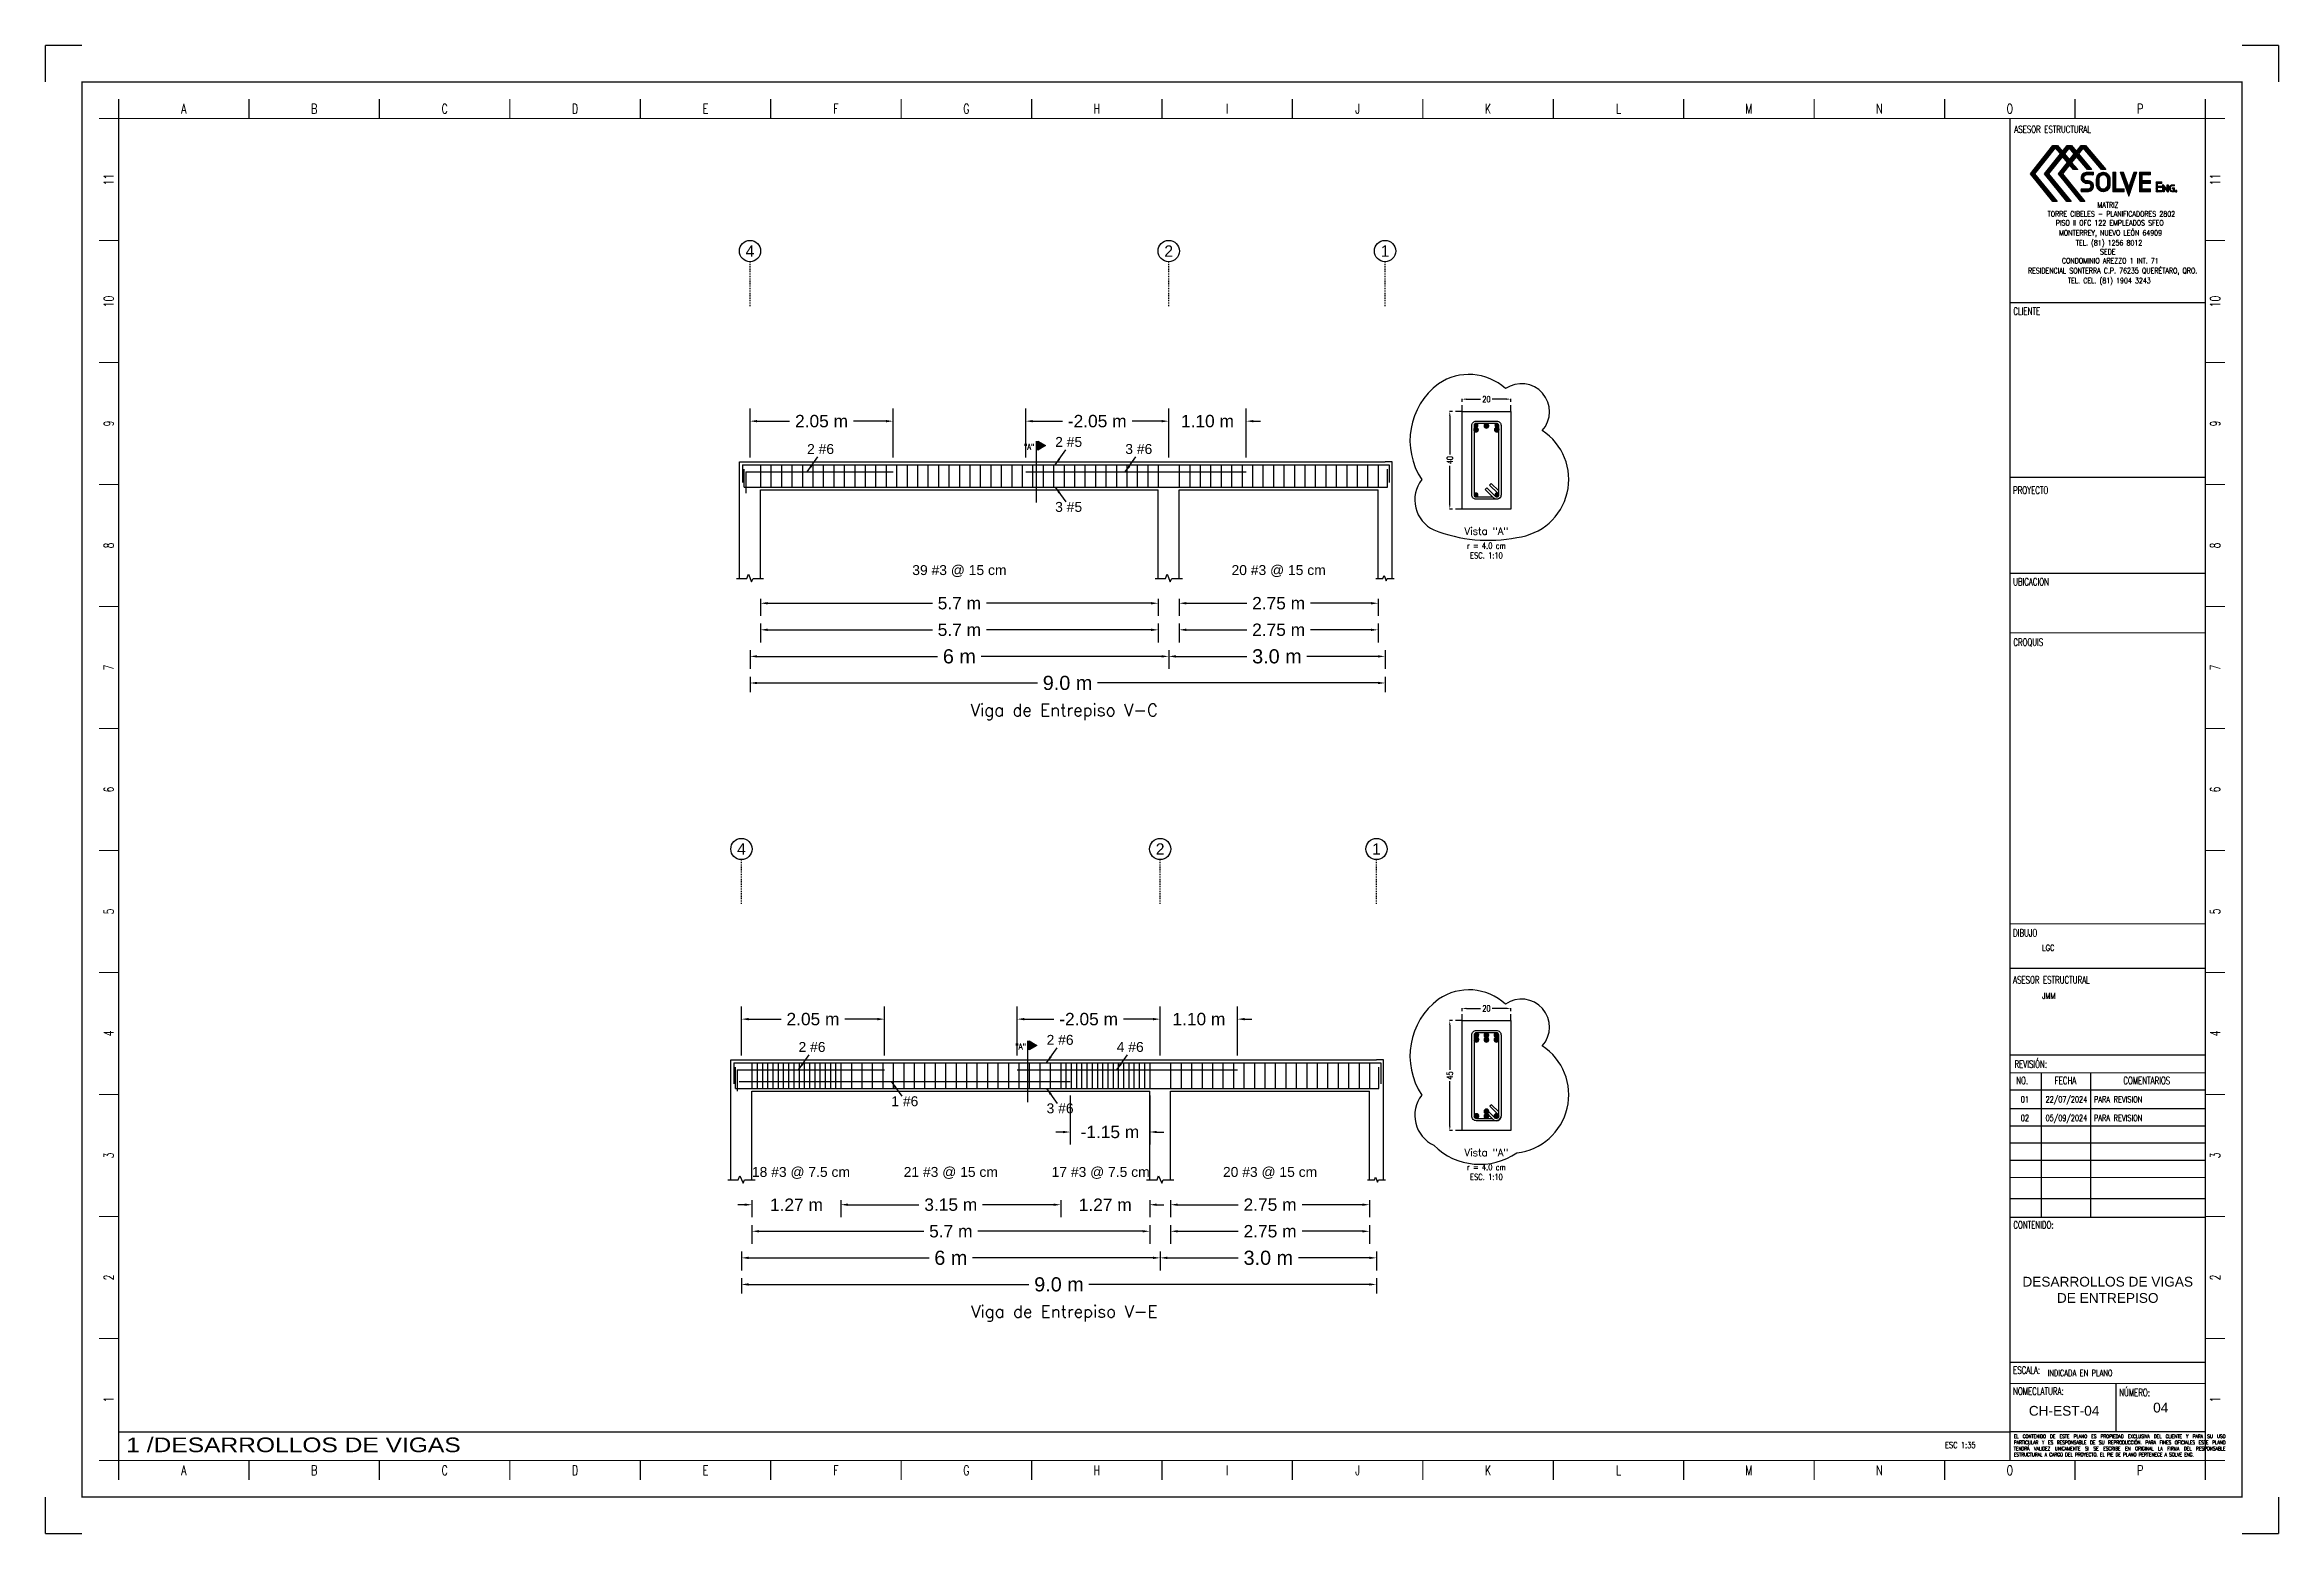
# Paper-space layout 'CH-EST-04' of a CAD drawing. Header units: metres. Extents: x 0 to 91.5, y 0 to 61.
# The model-space entities are those that its viewports show. They can reach past a viewport. Long polylines and large blocks are cut down to what shows.
import ezdxf
from ezdxf.enums import TextEntityAlignment as Align

# ---------------------------------------------------------------- set-up
doc = ezdxf.new("R2010")
doc.units = ezdxf.units.M
doc.header["$MEASUREMENT"] = 0
doc.linetypes.add('DASHED', pattern=[0.75, 0.5, -0.25])
doc.linetypes.add('HIDDEN', pattern=[0.375, 0.25, -0.125])
doc.layers.get('Defpoints').update_dxf_attribs({"color": 8})
for name, color, linetype in [('AXES', 7, 'Continuous'), ('Estribo', 6, 'Continuous'), ('GEOMETRY_CONTOURS', 7, 'Continuous'), ('GEOMETRY_DIMENSIONS', 7, 'Continuous'), ('LONGITUDINAL_REINFORCEMENT', 7, 'Continuous'), ('REINFORCEMENT_DIMENSIONS', 7, 'Continuous'), ('TEXTO', 7, 'Continuous'), ('TRANSVERSAL_REINFORCEMENT', 7, 'Continuous'), ('Varilla', 1, 'Continuous'), ('VIGA', 3, 'Continuous')]:
    doc.layers.add(name, color=color, linetype=linetype)
doc.layers.add('TEXTOS 1', color=7, linetype='Continuous', lineweight=20)
doc.layers.get('Defpoints').off()
doc.styles.add('ROMAND', font='romand.shx')
doc.styles.add('romans', font='romans.shx', dxfattribs={"width": 0.7})
doc.styles.get("Standard").update_dxf_attribs({"font": 'arial.ttf'})
doc.styles.add('X-GRID$0$ARIAL', font='arial.ttf')
doc.styles.add('Xref_Pie Plano$0$romans', font='romans.shx', dxfattribs={"width": 0.7})
doc.styles.add('Xref_Pie Plano$0$Standard', font='romans.shx', dxfattribs={"width": 0.7})
doc.dimstyles.new('1-10', dxfattribs={"dimtxt": 0.25, "dimasz": 0.18, "dimexe": 0.01, "dimexo": 0.01, "dimgap": 0.01, "dimtad": 0, "dimdec": 0, "dimlfac": 10, "dimzin": 0, "dimdsep": 46, "dimtxsty": 'romans', "dimcen": 0.09, "dimclrd": 1, "dimclre": 8, "dimclrt": 7, "dimadec": 0, "dimazin": 0, "dimtfac": 1, "dimtdec": 0, "dimtofl": 0, "dimtmove": 0, "dimatfit": 3, "dimfxl": 1, "dimtfill": 1, "dimtolj": 1, "dimtzin": 0, "dimarcsym": 0})
doc.dimstyles.get("Standard").update_dxf_attribs({"dimtxt": 0.18, "dimasz": 0.18, "dimexe": 0.18, "dimexo": 0.0625, "dimgap": 0.09, "dimtad": 0, "dimtih": 1, "dimtoh": 1, "dimdec": 4, "dimzin": 0, "dimdsep": 46, "dimtxsty": 'Standard', "dimcen": 0.09, "dimadec": 0, "dimazin": 0, "dimtfac": 1, "dimtdec": 4, "dimtofl": 0, "dimtmove": 0, "dimatfit": 3, "dimfxl": 1, "dimtolj": 1, "dimtzin": 0, "dimarcsym": 0})

psp = doc.layouts.new('CH-EST-04')

# ---------------------------------------------------------------- texts
at = {"layer": 'TEXTO', "color": 3, "style": 'ROMAND'}
for p in [(59.003, 40.917, 0), (59.003, 15.464, 0)]:
    psp.add_text('Vista "A"', height=0.3, dxfattribs=at).set_placement(p, align=Align.CENTER)
at = {"layer": 'TEXTO', "style": 'romans', "width": 0.8}
for s, p in [('r = 4.0 cm', (59.003, 40.59)), ('ESC. 1:10', (59.003, 40.19)), ('r = 4.0 cm', (59.003, 15.137)), ('ESC. 1:10', (59.003, 14.737))]:
    psp.add_text(s, height=0.25, dxfattribs=at).set_placement(p, align=Align.TOP_CENTER)
at = {"layer": 'TEXTO', "color": 3, "style": 'ROMAND'}
for s, p in [('Viga de Entrepiso V-C', (41.72, 33.985, 0)), ('Viga de Entrepiso V-E', (41.72, 9.353, 0))]:
    psp.add_text(s, height=0.5, dxfattribs=at).set_placement(p, align=Align.TOP_CENTER)
at = {"layer": 'TEXTO', "style": 'romans', "width": 0.8}
for s, p in [('LGC', (81.754, 23.873)), ('JMM', (81.754, 21.908)), ('PARA REVISION', (83.872, 17.662)), ('INDICADA EN PLANO', (81.977, 6.458))]:
    psp.add_text(s, height=0.25, dxfattribs=at).set_placement(p)
at = {"layer": 'TEXTO', "style": 'romans'}
for s, width, p in [('01', 0.8, (81.05, 17.662)), ('22/07/2024', 0.7, (82.748, 17.662))]:
    psp.add_text(s, height=0.25, dxfattribs=dict(at, width=width)).set_placement(p, align=Align.CENTER)
at = {"layer": 'TEXTO', "color": 1, "style": 'romans'}
for s, width, p in [('02', 0.8, (81.05, 16.902)), ('05/09/2024', 0.7, (82.748, 16.902))]:
    psp.add_text(s, height=0.25, dxfattribs=dict(at, width=width)).set_placement(p, align=Align.CENTER)
at = {"layer": 'TEXTO', "color": 1, "style": 'romans', "width": 0.8}
psp.add_text('PARA REVISION', height=0.25, dxfattribs=at).set_placement((83.872, 16.902))
at = {"layer": 'TEXTO', "color": 2}
for s, p in [('CH-EST-04', (82.654, 5.034)), ('04', (86.611, 5.165))]:
    psp.add_text(s, height=0.4, dxfattribs=at).set_placement(p, align=Align.MIDDLE_CENTER)
at = {"layer": 'TEXTO', "color": 2, "style": 'X-GRID$0$ARIAL', "width": 1.2}
psp.add_text('1 /DESARROLLOS DE VIGAS', height=0.6, dxfattribs=at).set_placement((3.314, 3.34))
at = {"layer": 'TEXTO', "style": 'romans', "width": 0.8}
psp.add_text('ESC 1:35', height=0.25, dxfattribs=at).set_placement((79.031, 3.63), align=Align.MIDDLE_RIGHT)
at = {"layer": 'TEXTO', "color": 2, "insert": (84.44, 9.986), "char_height": 0.4, "width": 7.20803, "attachment_point": 5}
psp.add_mtext('DESARROLLOS DE VIGAS DE ENTREPISO', dxfattribs=at)

msp = doc.modelspace()

# ---------------------------------------------------------------- texts
at = {"layer": 'AXES', "color": 7, "linetype": 'Continuous'}
for s, p in [('4', (4, 11.6962)), ('2', (10, 11.6962)), ('1', (13.1, 11.6962)), ('4', (4, 3.2226)), ('2', (10, 3.2226)), ('1', (13.1, 3.2226))]:
    msp.add_text(s, height=0.16256, dxfattribs=at).set_placement(p, align=Align.MIDDLE_CENTER)
at = {"layer": 'LONGITUDINAL_REINFORCEMENT', "color": 7, "linetype": 'Continuous'}
for s, p in [('2 #5', (8.3726, 8.84696)), ('2 #6', (4.8176, 8.74536)), ('3 #6', (9.3776, 8.74536)), ('2 #6', (4.8176, 0.27176)), ('2 #6', (8.3726, 0.37336)), ('4 #6', (9.3776, 0.27176))]:
    msp.add_text(s, height=0.14224, dxfattribs=at).set_placement(p, align=Align.BOTTOM_LEFT)
for s, p in [('3 #5', (8.3726, 8.10024)), ('1 #6', (6.1476, -0.32176)), ('3 #6', (8.3726, -0.42336))]:
    msp.add_text(s, height=0.14224, dxfattribs=at).set_placement(p, align=Align.TOP_LEFT)
at = {"layer": 'REINFORCEMENT_DIMENSIONS', "color": 7, "linetype": 'Continuous'}
for s, p in [('39 #3 @ 15 cm', (7, 7.0096)), ('20 #3 @ 15 cm', (11.575, 7.0096)), ('21 #3 @ 15 cm', (7, -1.52)), ('20 #3 @ 15 cm', (11.575, -1.52))]:
    msp.add_text(s, height=0.14224, dxfattribs=at).set_placement(p, align=Align.BOTTOM_CENTER)
msp.add_text('18 #3 @ 7.5 cm', height=0.14224, dxfattribs=at).set_placement((4.15, -1.52), align=Align.BOTTOM_LEFT)
msp.add_text('17 #3 @ 7.5 cm', height=0.14224, dxfattribs=at).set_placement((9.85, -1.52), align=Align.BOTTOM_RIGHT)
at = {"layer": 'TEXTOS 1', "style": 'romans', "width": 0.8}
for p in [(7.92592, 8.84724), (7.92592, 0.34864)]:
    msp.add_text('"A"', height=0.0875, dxfattribs=at).set_placement(p)

# ---------------------------------------------------------------- blocks, each defined once
blk = doc.blocks.new('Xref_Pie Plano$0$A$C2d875b69')
h = blk.add_hatch()
h.set_pattern_fill('ANSI31', color=256, scale=0.0001)
h.set_pattern_definition([(45, (-0.96223104, -0.49442098), (-0.0002245064, 0.0002245064), [])])
h.paths.add_polyline_path([(0.0008, 0.0112), (0.0007, 0.0111), (0.0004, 0.0107), (0.0002, 0.0102), (0, 0.0098), (0, 0.0093), (0, 0.009), (0.0001, 0.0086), (0.0002, 0.0081), (0.0005, 0.0077), (0.0008, 0.0073), (0.001, 0.0072), (0.0014, 0.0069), (0.0018, 0.0067), (0.0023, 0.0065), (0.0028, 0.0065), (0.0035, 0.0065), (0.0036, 0.0065), (0.004, 0.0064), (0.0045, 0.0061), (0.0048, 0.0056), (0.0049, 0.0051), (0.0047, 0.0045), (0.0044, 0.0041), (0.0039, 0.0038), (0.0035, 0.0037), (0, 0.0037), (0, 0.0023), (0.0035, 0.0023), (0.0037, 0.0024), (0.0042, 0.0024), (0.0046, 0.0026), (0.005, 0.0028), (0.0054, 0.0032), (0.0056, 0.0033), (0.0059, 0.0037), (0.0061, 0.0041), (0.0062, 0.0046), (0.0062, 0.0051), (0.0062, 0.0053), (0.0062, 0.0058), (0.006, 0.0063), (0.0058, 0.0067), (0.0054, 0.0071), (0.0053, 0.0072), (0.0049, 0.0075), (0.0044, 0.0077), (0.004, 0.0078), (0.0035, 0.0079), (0.0027, 0.0079), (0.0022, 0.008), (0.0017, 0.0083), (0.0015, 0.0088), (0.0014, 0.0094), (0.0015, 0.0099), (0.0018, 0.0103), (0.0023, 0.0106), (0.0028, 0.0107), (0.0062, 0.0107), (0.0062, 0.0121), (0.0028, 0.0121), (0.0025, 0.012), (0.0021, 0.012), (0.0016, 0.0118), (0.0012, 0.0116)])
h.paths.add_polyline_path([(0.0111, 0.0121), (0.0108, 0.012), (0.0103, 0.012), (0.0099, 0.0118), (0.0094, 0.0116), (0.009, 0.0114), (0.0086, 0.011), (0.0084, 0.0108), (0.0082, 0.0104), (0.0079, 0.01), (0.0078, 0.0096), (0.0077, 0.0091), (0.0076, 0.0086), (0.0076, 0.0058), (0.0076, 0.0055), (0.0077, 0.005), (0.0078, 0.0046), (0.008, 0.0041), (0.0083, 0.0037), (0.0086, 0.0034), (0.0089, 0.0032), (0.0092, 0.0029), (0.0097, 0.0026), (0.0101, 0.0025), (0.0106, 0.0024), (0.0111, 0.0023), (0.0114, 0.0024), (0.0119, 0.0024), (0.0123, 0.0026), (0.0128, 0.0028), (0.0132, 0.003), (0.0135, 0.0034), (0.0137, 0.0036), (0.014, 0.004), (0.0143, 0.0044), (0.0144, 0.0048), (0.0145, 0.0053), (0.0146, 0.0058), (0.0146, 0.0086), (0.0145, 0.0089), (0.0145, 0.0094), (0.0143, 0.0098), (0.0141, 0.0103), (0.0139, 0.0107), (0.0135, 0.011), (0.0133, 0.0112), (0.0129, 0.0115), (0.0125, 0.0118), (0.0121, 0.0119), (0.0116, 0.012)])
h.paths.add_polyline_path([(0.0117, 0.0106), (0.0122, 0.0104), (0.0126, 0.01), (0.0129, 0.0095), (0.0131, 0.0091), (0.0132, 0.0086), (0.0132, 0.0057), (0.0131, 0.0052), (0.0129, 0.0047), (0.0125, 0.0043), (0.012, 0.0039), (0.0116, 0.0038), (0.011, 0.0037), (0.0104, 0.0038), (0.01, 0.004), (0.0096, 0.0044), (0.0092, 0.0049), (0.0091, 0.0053), (0.009, 0.0058), (0.009, 0.0087), (0.0091, 0.0092), (0.0093, 0.0097), (0.0097, 0.0101), (0.0102, 0.0104), (0.0106, 0.0106), (0.0112, 0.0107)], flags=16)
h.paths.add_polyline_path([(0.0173, 0.0121), (0.0159, 0.0121), (0.0159, 0.0023), (0.0215, 0.0023), (0.0215, 0.0037), (0.0173, 0.0037)])
h.paths.add_polyline_path([(0.0238, 0), (0.0279, 0.0121), (0.0263, 0.0121), (0.0238, 0.0047), (0.0212, 0.0121), (0.0196, 0.0121)])
h.paths.add_polyline_path([(0.0305, 0.0107), (0.0347, 0.0107), (0.0347, 0.0121), (0.0291, 0.0121), (0.0291, 0.0023), (0.0347, 0.0023), (0.0347, 0.0037), (0.0305, 0.0037), (0.0305, 0.0065), (0.0347, 0.0065), (0.0347, 0.0079), (0.0305, 0.0079)])
h.paths.add_polyline_path([(0.0375, 0.0023), (0.0403, 0.0023), (0.0403, 0.003), (0.0382, 0.003), (0.0382, 0.0044), (0.0403, 0.0044), (0.0403, 0.0051), (0.0382, 0.0051), (0.0382, 0.0065), (0.0403, 0.0065), (0.0403, 0.0072), (0.0375, 0.0072)])
h.paths.add_polyline_path([(0.0415, 0.0044), (0.0435, 0.0021), (0.0435, 0.0057), (0.0429, 0.0057), (0.0429, 0.0036), (0.0409, 0.0059), (0.0409, 0.0023), (0.0415, 0.0023)])
h.paths.add_polyline_path([(0.0446, 0.0045), (0.0447, 0.0048), (0.0449, 0.005), (0.0452, 0.0052), (0.0455, 0.0052), (0.0467, 0.0052), (0.0467, 0.0057), (0.0454, 0.0057), (0.0451, 0.0057), (0.0448, 0.0055), (0.0445, 0.0054), (0.0444, 0.0053), (0.0442, 0.0051), (0.0441, 0.0048), (0.0441, 0.0045), (0.0441, 0.0035), (0.0441, 0.0032), (0.0443, 0.0029), (0.0445, 0.0027), (0.0445, 0.0027), (0.0448, 0.0025), (0.0451, 0.0024), (0.0455, 0.0023), (0.0467, 0.0023), (0.0467, 0.0043), (0.0455, 0.0043), (0.0455, 0.0038), (0.0461, 0.0038), (0.0461, 0.0028), (0.0455, 0.0028), (0.0452, 0.0029), (0.0449, 0.003), (0.0447, 0.0033), (0.0446, 0.0036)])
h.paths.add_polyline_path([(0.0478, 0.003), (0.0471, 0.003), (0.0471, 0.0023), (0.0478, 0.0023)])
at = {"color": 7, "lineweight": 0}
for points in [[(0.0062, 0.0121), (0.0028, 0.0121), (0.0025, 0.012), (0.0021, 0.012), (0.0016, 0.0118), (0.0012, 0.0116), (0.0008, 0.0112), (0.0007, 0.0111), (0.0004, 0.0107), (0.0002, 0.0102), (0, 0.0098), (0, 0.0093), (0, 0.009), (0.0001, 0.0086), (0.0002, 0.0081), (0.0005, 0.0077), (0.0008, 0.0073), (0.001, 0.0072), (0.0014, 0.0069), (0.0018, 0.0067), (0.0023, 0.0065), (0.0028, 0.0065), (0.0035, 0.0065), (0.0036, 0.0065), (0.004, 0.0064), (0.0045, 0.0061), (0.0045, 0.006), (0.0048, 0.0056), (0.0049, 0.0051), (0.0049, 0.005), (0.0047, 0.0045), (0.0045, 0.0041), (0.0044, 0.0041), (0.0039, 0.0038), (0.0035, 0.0037), (0, 0.0037), (0, 0.0023), (0.0035, 0.0023), (0.0037, 0.0024), (0.0042, 0.0024), (0.0046, 0.0026), (0.005, 0.0028), (0.0054, 0.0032), (0.0056, 0.0033), (0.0059, 0.0037), (0.0061, 0.0041), (0.0062, 0.0046), (0.0062, 0.0051), (0.0062, 0.0053), (0.0062, 0.0058), (0.006, 0.0063), (0.0058, 0.0067), (0.0054, 0.0071), (0.0053, 0.0072), (0.0049, 0.0075), (0.0044, 0.0077), (0.004, 0.0078), (0.0035, 0.0079), (0.0028, 0.0079), (0.0027, 0.0079), (0.0022, 0.008), (0.0018, 0.0083), (0.0017, 0.0084), (0.0015, 0.0088), (0.0014, 0.0093), (0.0014, 0.0094), (0.0015, 0.0099), (0.0018, 0.0103), (0.0019, 0.0103), (0.0023, 0.0106), (0.0028, 0.0107), (0.0062, 0.0107)], [(0.0137, 0.0036), (0.014, 0.004), (0.0143, 0.0044), (0.0144, 0.0048), (0.0145, 0.0053), (0.0146, 0.0058), (0.0146, 0.0086), (0.0145, 0.0089), (0.0145, 0.0094), (0.0143, 0.0098), (0.0141, 0.0103), (0.0139, 0.0107), (0.0135, 0.011), (0.0133, 0.0112), (0.0129, 0.0115), (0.0125, 0.0118), (0.0121, 0.0119), (0.0116, 0.012), (0.0111, 0.0121), (0.0108, 0.012), (0.0103, 0.012), (0.0099, 0.0118), (0.0094, 0.0116), (0.009, 0.0114), (0.0086, 0.011), (0.0084, 0.0108), (0.0082, 0.0104), (0.0079, 0.01), (0.0078, 0.0096), (0.0077, 0.0091), (0.0076, 0.0086), (0.0076, 0.0058), (0.0076, 0.0055), (0.0077, 0.005), (0.0078, 0.0046), (0.008, 0.0041), (0.0083, 0.0037), (0.0086, 0.0034), (0.0089, 0.0032), (0.0092, 0.0029), (0.0097, 0.0026), (0.0101, 0.0025), (0.0106, 0.0024), (0.0111, 0.0023), (0.0114, 0.0024), (0.0119, 0.0024), (0.0123, 0.0026), (0.0128, 0.0028), (0.0132, 0.003), (0.0135, 0.0034)], [(0.0173, 0.0121), (0.0159, 0.0121), (0.0159, 0.0023), (0.0215, 0.0023), (0.0215, 0.0037), (0.0173, 0.0037)], [(0.0279, 0.0121), (0.0263, 0.0121), (0.0238, 0.0047), (0.0212, 0.0121), (0.0196, 0.0121), (0.0238, 0)], [(0.0347, 0.0121), (0.0291, 0.0121), (0.0291, 0.0023), (0.0347, 0.0023), (0.0347, 0.0037), (0.0305, 0.0037), (0.0305, 0.0065), (0.0347, 0.0065), (0.0347, 0.0079), (0.0305, 0.0079), (0.0305, 0.0107), (0.0347, 0.0107)], [(0.0111, 0.0107), (0.0113, 0.0107), (0.0117, 0.0106), (0.0122, 0.0104), (0.0126, 0.0101), (0.0127, 0.0099), (0.0129, 0.0095), (0.0131, 0.0091), (0.0132, 0.0086), (0.0132, 0.0058), (0.0132, 0.0056), (0.0131, 0.0052), (0.0129, 0.0047), (0.0126, 0.0043), (0.0124, 0.0042), (0.012, 0.0039), (0.0116, 0.0038), (0.0111, 0.0037), (0.0109, 0.0037), (0.0104, 0.0038), (0.01, 0.004), (0.0096, 0.0043), (0.0095, 0.0045), (0.0092, 0.0049), (0.0091, 0.0053), (0.009, 0.0058), (0.009, 0.0086), (0.009, 0.0088), (0.0091, 0.0092), (0.0093, 0.0097), (0.0096, 0.0101), (0.0097, 0.0102), (0.0102, 0.0104), (0.0106, 0.0106)], [(0.0403, 0.0072), (0.0375, 0.0072), (0.0375, 0.0023), (0.0403, 0.0023), (0.0403, 0.003), (0.0382, 0.003), (0.0382, 0.0044), (0.0403, 0.0044), (0.0403, 0.0051), (0.0382, 0.0051), (0.0382, 0.0065), (0.0403, 0.0065)], [(0.0467, 0.0043), (0.0455, 0.0043), (0.0455, 0.0038), (0.0461, 0.0038), (0.0461, 0.0028), (0.0455, 0.0028), (0.0452, 0.0029), (0.0449, 0.003), (0.0447, 0.0033), (0.0446, 0.0036), (0.0446, 0.0045), (0.0447, 0.0048), (0.0449, 0.005), (0.0452, 0.0052), (0.0455, 0.0052), (0.0467, 0.0052), (0.0467, 0.0057), (0.0455, 0.0057), (0.0454, 0.0057), (0.0451, 0.0057), (0.0448, 0.0055), (0.0445, 0.0054), (0.0444, 0.0053), (0.0442, 0.0051), (0.0441, 0.0048), (0.0441, 0.0045), (0.0441, 0.0036), (0.0441, 0.0035), (0.0441, 0.0032), (0.0443, 0.0029), (0.0445, 0.0027), (0.0445, 0.0027), (0.0448, 0.0025), (0.0451, 0.0024), (0.0455, 0.0023), (0.0467, 0.0023)]]:
    blk.add_lwpolyline(points, close=True, dxfattribs=at)
blk.add_lwpolyline([(0.0409, 0.0059), (0.0429, 0.0036), (0.0429, 0.0057), (0.0435, 0.0057), (0.0435, 0.0021), (0.0415, 0.0044), (0.0415, 0.0023), (0.0409, 0.0023)], close=True)
at = {"color": 7, "true_color": 0xffffff}
blk.add_lwpolyline([(0.0471, 0.0023), (0.0478, 0.0023), (0.0478, 0.003), (0.0471, 0.003)], close=True, dxfattribs=at)
blk = doc.blocks.new('Xref_Pie Plano$0$A$C58965cfb')
h = blk.add_hatch()
h.set_pattern_fill('ANSI31', color=1, scale=0.00016625, angle=45)
h.set_pattern_definition([(90, (-0.1214854, -0.01398977), (-0.0005278437, 0), [])])
h.paths.add_polyline_path([(0.0274, 0.0279), (0.0252, 0.0279), (0.0229, 0.025), (0.0204, 0.0279), (0.0182, 0.0279), (0.0159, 0.025), (0.0134, 0.0279), (0.0112, 0.0279), (0, 0.0138), (0.0112, 0), (0.0132, 0), (0.002, 0.0138), (0.0123, 0.0267), (0.0149, 0.0237), (0.007, 0.0138), (0.0181, 0), (0.0202, 0), (0.009, 0.0138), (0.0159, 0.0225), (0.0185, 0.0195), (0.0139, 0.0138), (0.0251, 0), (0.0271, 0), (0.016, 0.0138), (0.0195, 0.0183), (0.0215, 0.016), (0.0236, 0.016), (0.0205, 0.0195), (0.0229, 0.0225), (0.0284, 0.016), (0.0305, 0.016), (0.0239, 0.0237), (0.0263, 0.0267), (0.0354, 0.016), (0.0375, 0.016)])
h.paths.add_polyline_path([(0.0218, 0.0237), (0.0195, 0.0208), (0.0169, 0.0237), (0.0193, 0.0267)], flags=16)
at = {"color": 1}
for points in [[(0.0149, 0.0237), (0.0123, 0.0267), (0.002, 0.0138), (0.0132, 0), (0.0112, 0), (0, 0.0138), (0.0112, 0.0279), (0.0134, 0.0279), (0.0159, 0.025), (0.0182, 0.0279), (0.0204, 0.0279), (0.0229, 0.025), (0.0252, 0.0279), (0.0274, 0.0279), (0.0375, 0.016), (0.0354, 0.016), (0.0263, 0.0267), (0.0239, 0.0237), (0.0305, 0.016), (0.0284, 0.016), (0.0229, 0.0225), (0.0205, 0.0195), (0.0236, 0.016), (0.0215, 0.016), (0.0195, 0.0183), (0.016, 0.0138), (0.0271, 0), (0.0251, 0), (0.0139, 0.0138), (0.0185, 0.0195), (0.0159, 0.0225), (0.009, 0.0138), (0.0202, 0), (0.0181, 0), (0.007, 0.0138)], [(0.0218, 0.0237), (0.0193, 0.0267), (0.0169, 0.0237), (0.0195, 0.0208)]]:
    blk.add_lwpolyline(points, close=True, dxfattribs=at)
blk.add_blockref('Xref_Pie Plano$0$A$C2d875b69', (0.0252, 0.0025), dxfattribs=at)
blk = doc.blocks.new('Xref_Pie Plano$0$A$C85bed119')
at = {"color": 1, "xscale": 44.8, "yscale": 44.8, "zscale": 44.8}
blk.add_blockref('Xref_Pie Plano$0$A$C58965cfb', (-2.195, -0.112), dxfattribs=at)
at = {"style": 'Xref_Pie Plano$0$romans', "width": 0.7}
for s, p in [('TORRE CIBELES - PLANIFICADORES 2802', (-1.814, -0.452)), ('MATRIZ', (-0.698, -0.252)), ('PISO II OFC 122 EMPLEADOS SFEO', (-1.63, -0.652)), ('MONTERREY, NUEVO LEÓN 64909', (-1.556, -0.875)), ('TEL. (81) 1256 8012', (-1.184, -1.098)), ('CONDOMINIO AREZZO 1 INT. 71', (-1.494, -1.498)), ('SEDE', (-0.642, -1.298)), ('RESIDENCIAL SONTERRA C.P. 76235 QUERÉTARO, QRO.', (-2.252, -1.721)), ('TEL. CEL. (81) 1904 3243', (-1.36, -1.943))]:
    blk.add_text(s, height=0.12, dxfattribs=at).set_placement(p)
blk = doc.blocks.new('Xref_Pie Plano$0$A$C652C76E2')
at = {"color": 8, "const_width": 0.0005}
for points in [[(0.00025, 0.60985), (0.01525, 0.60985)], [(0.00025, 0.60985), (0.00025, 0.59485)], [(0.91465, 0.60985), (0.89965, 0.60985)], [(0.91465, 0.60985), (0.91465, 0.59485)], [(0.00025, 0.00025), (0.00025, 0.01525)], [(0.91465, 0.00025), (0.91465, 0.01525)], [(0.00025, 0.00025), (0.01525, 0.00025)], [(0.91465, 0.00025), (0.89965, 0.00025)]]:
    blk.add_lwpolyline(points, dxfattribs=at)
at = {"color": 5, "const_width": 0.0005}
for points in [[(0.01525, 0.01525), (0.89965, 0.01525), (0.89965, 0.59485), (0.01525, 0.59485)], [(0.03025, 0.03025), (0.88465, 0.03025), (0.88465, 0.57985), (0.03025, 0.57985)], [(0.80465, 0.57985), (0.88465, 0.57985), (0.88465, 0.03025), (0.80465, 0.03025)]]:
    blk.add_lwpolyline(points, close=True, dxfattribs=at)
for points in [[(0.03025, 0.57985), (0.03025, 0.58788)], [(0.08365, 0.57985), (0.08365, 0.58788)], [(0.13705, 0.57985), (0.13705, 0.58788)], [(0.19045, 0.57985), (0.19045, 0.58788)], [(0.24385, 0.57985), (0.24385, 0.58788)], [(0.29725, 0.57985), (0.29725, 0.58788)], [(0.35065, 0.57985), (0.35065, 0.58788)], [(0.40405, 0.57985), (0.40405, 0.58788)], [(0.45745, 0.57985), (0.45745, 0.58788)], [(0.51085, 0.57985), (0.51085, 0.58788)], [(0.56425, 0.57985), (0.56425, 0.58788)], [(0.61765, 0.57985), (0.61765, 0.58788)], [(0.67105, 0.57985), (0.67105, 0.58788)], [(0.72445, 0.57985), (0.72445, 0.58788)], [(0.77785, 0.57985), (0.77785, 0.58788)], [(0.83125, 0.57985), (0.83125, 0.58788)], [(0.88465, 0.57985), (0.88465, 0.58788)], [(0.03025, 0.57985), (0.02222, 0.57985)], [(0.88465, 0.57985), (0.89268, 0.57985)], [(0.03025, 0.52989), (0.02222, 0.52989)], [(0.88465, 0.52989), (0.89268, 0.52989)], [(0.80465, 0.50446), (0.88465, 0.50446)], [(0.03025, 0.47992), (0.02222, 0.47992)], [(0.88465, 0.47992), (0.89268, 0.47992)], [(0.03025, 0.42996), (0.02222, 0.42996)], [(0.80465, 0.4329), (0.88465, 0.4329)], [(0.88465, 0.42996), (0.89268, 0.42996)], [(0.80465, 0.39363), (0.88465, 0.39363)], [(0.03025, 0.38), (0.02222, 0.38)], [(0.88465, 0.38), (0.89268, 0.38)], [(0.80465, 0.36924), (0.88465, 0.36924)], [(0.03025, 0.33003), (0.02222, 0.33003)], [(0.88465, 0.33003), (0.89268, 0.33003)], [(0.03025, 0.28007), (0.02222, 0.28007)], [(0.88465, 0.28007), (0.89268, 0.28007)], [(0.80465, 0.25005), (0.88465, 0.25005)], [(0.03025, 0.2301), (0.02222, 0.2301)], [(0.80465, 0.23177), (0.88465, 0.23177)], [(0.88465, 0.2301), (0.89268, 0.2301)], [(0.80465, 0.1963), (0.88465, 0.1963)], [(0.80465, 0.1963), (0.88465, 0.1963)], [(0.80465, 0.18899), (0.88465, 0.18899)], [(0.81748, 0.18899), (0.81748, 0.12983)], [(0.83769, 0.18899), (0.83769, 0.12983)], [(0.03025, 0.18014), (0.02222, 0.18014)], [(0.80465, 0.18194), (0.88465, 0.18194)], [(0.80465, 0.17434), (0.88465, 0.17434)], [(0.88465, 0.18014), (0.89268, 0.18014)], [(0.80465, 0.16728), (0.88465, 0.16728)], [(0.80465, 0.16023), (0.88465, 0.16023)], [(0.80465, 0.15317), (0.88465, 0.15317)], [(0.80465, 0.14612), (0.88465, 0.14612)], [(0.80465, 0.13743), (0.88465, 0.13743)], [(0.03025, 0.13018), (0.02222, 0.13018)], [(0.80465, 0.12983), (0.88465, 0.12983)], [(0.88465, 0.13018), (0.89268, 0.13018)], [(0.03025, 0.08021), (0.02222, 0.08021)], [(0.88465, 0.08021), (0.89268, 0.08021)], [(0.80465, 0.0704), (0.88465, 0.0704)], [(0.80465, 0.06177), (0.88465, 0.06177)], [(0.84807, 0.06177), (0.84807, 0.04202)], [(0.80465, 0.04202), (0.88465, 0.04202)], [(0.03025, 0.03025), (0.02222, 0.03025)], [(0.03025, 0.03025), (0.03025, 0.02222)], [(0.08365, 0.03025), (0.08365, 0.02222)], [(0.13705, 0.03025), (0.13705, 0.02222)], [(0.19045, 0.03025), (0.19045, 0.02222)], [(0.24385, 0.03025), (0.24385, 0.02222)], [(0.29725, 0.03025), (0.29725, 0.02222)], [(0.35065, 0.03025), (0.35065, 0.02222)], [(0.40405, 0.03025), (0.40405, 0.02222)], [(0.45745, 0.03025), (0.45745, 0.02222)], [(0.51085, 0.03025), (0.51085, 0.02222)], [(0.56425, 0.03025), (0.56425, 0.02222)], [(0.61765, 0.03025), (0.61765, 0.02222)], [(0.67105, 0.03025), (0.67105, 0.02222)], [(0.72445, 0.03025), (0.72445, 0.02222)], [(0.77785, 0.03025), (0.77785, 0.02222)], [(0.83125, 0.03025), (0.83125, 0.02222)], [(0.88465, 0.03025), (0.88465, 0.02222)], [(0.88465, 0.03025), (0.89268, 0.03025)]]:
    blk.add_lwpolyline(points, dxfattribs=at)
at = {"xscale": 0.018310546875, "yscale": 0.018310546875, "zscale": 0.018310546875}
blk.add_blockref('Xref_Pie Plano$0$A$C85bed119', (0.85325, 0.54796), dxfattribs=at)
at = {"color": 7, "style": 'Xref_Pie Plano$0$Standard', "width": 0.7}
for s, p in [('ASESOR ESTRUCTURAL', (0.80641, 0.57393)), ('CLIENTE', (0.80601, 0.49947)), ('PROYECTO', (0.80591, 0.42613)), ('UBICACION', (0.80591, 0.38864)), ('CROQUIS', (0.80601, 0.36384)), ('DIBUJO', (0.80591, 0.24483)), ('ASESOR ESTRUCTURAL', (0.80591, 0.22557)), ('REVISIÓN:', (0.80647, 0.19109)), ('NO.', (0.80718, 0.18434)), ('FECHA', (0.82297, 0.18434)), ('COMENTARIOS', (0.85105, 0.18434)), ('CONTENIDO:', (0.80601, 0.1252)), ('ESCALA:', (0.80591, 0.06577)), ('NOMECLATURA:', (0.80591, 0.05713)), ('NÚMERO:', (0.84933, 0.05656))]:
    blk.add_text(s, height=0.003, dxfattribs=at).set_placement(p)
at = {"color": 7, "style": 'Xref_Pie Plano$0$Standard'}
for s, width, gutter_width, insert, char_height, attachment_point in [('A', 0.0534, 12.5, (0.05695, 0.58386), 0.004, 5), ('B', 0.0534, 12.5, (0.11035, 0.58386), 0.004, 5), ('C', 0.0534, 12.5, (0.16375, 0.58386), 0.004, 5), ('D', 0.0534, 12.5, (0.21715, 0.58386), 0.004, 5), ('E', 0.0534, 12.5, (0.27055, 0.58386), 0.004, 5), ('F', 0.0534, 12.5, (0.32395, 0.58386), 0.004, 5), ('G', 0.0534, 12.5, (0.37735, 0.58386), 0.004, 5), ('H', 0.0534, 12.5, (0.43075, 0.58386), 0.004, 5), ('I', 0.0534, 12.5, (0.48415, 0.58386), 0.004, 5), ('J', 0.0534, 12.5, (0.53755, 0.58386), 0.004, 5), ('K', 0.0534, 12.5, (0.59095, 0.58386), 0.004, 5), ('L', 0.0534, 12.5, (0.64435, 0.58386), 0.004, 5), ('M', 0.0534, 12.5, (0.69775, 0.58386), 0.004, 5), ('N', 0.0534, 12.5, (0.75115, 0.58386), 0.004, 5), ('O', 0.0534, 12.5, (0.80455, 0.58386), 0.004, 5), ('P', 0.0534, 12.5, (0.85795, 0.58386), 0.004, 5), ('\\pxqj;EL CONTENIDO DE ESTE PLANO ES PROPIEDAD EXCLUSIVA DEL CLIENTE Y PARA SU USO PARTICULAR Y ES RESPONSABLE DE SU REPRODUCCIÓN. PARA FINES OFICIALES ESTE PLANO TENDRÁ VALIDEZ UNICAMENTE SI SE ESCRIBE EN ORIGINAL LA FIRMA DEL RESPONSABLE ESTRUCTURAL A CARGO DEL PROYECTO. EL PIE DE PLANO PERTENECE A SOLVE ENG.', 0.0769105, 0.0125, (0.8062, 0.04089), 0.0015, 1), ('A', 0.0534, 12.5, (0.05695, 0.02624), 0.004, 5), ('B', 0.0534, 12.5, (0.11035, 0.02624), 0.004, 5), ('C', 0.0534, 12.5, (0.16375, 0.02624), 0.004, 5), ('D', 0.0534, 12.5, (0.21715, 0.02624), 0.004, 5), ('E', 0.0534, 12.5, (0.27055, 0.02624), 0.004, 5), ('F', 0.0534, 12.5, (0.32395, 0.02624), 0.004, 5), ('G', 0.0534, 12.5, (0.37735, 0.02624), 0.004, 5), ('H', 0.0534, 12.5, (0.43075, 0.02624), 0.004, 5), ('I', 0.0534, 12.5, (0.48415, 0.02624), 0.004, 5), ('J', 0.0534, 12.5, (0.53755, 0.02624), 0.004, 5), ('K', 0.0534, 12.5, (0.59095, 0.02624), 0.004, 5), ('L', 0.0534, 12.5, (0.64435, 0.02624), 0.004, 5), ('M', 0.0534, 12.5, (0.69775, 0.02624), 0.004, 5), ('N', 0.0534, 12.5, (0.75115, 0.02624), 0.004, 5), ('O', 0.0534, 12.5, (0.80455, 0.02624), 0.004, 5), ('P', 0.0534, 12.5, (0.85795, 0.02624), 0.004, 5)]:
    blk.add_mtext_dynamic_manual_height_columns(s, width=width, gutter_width=gutter_width, heights=[0], dxfattribs=dict(at, insert=insert, char_height=char_height, attachment_point=attachment_point))
at = {"color": 7, "char_height": 0.004, "attachment_point": 5, "rotation": 90, "style": 'Xref_Pie Plano$0$Standard'}
for s, insert in [('11', (0.02624, 0.55487)), ('11', (0.88866, 0.55487)), ('10', (0.02624, 0.5049)), ('10', (0.88866, 0.5049)), ('9', (0.02624, 0.45494)), ('9', (0.88866, 0.45494)), ('8', (0.02624, 0.40498)), ('8', (0.88866, 0.40498)), ('7', (0.02624, 0.35501)), ('7', (0.88866, 0.35501)), ('6', (0.02624, 0.30505)), ('6', (0.88866, 0.30505)), ('5', (0.02624, 0.25509)), ('5', (0.88866, 0.25509)), ('4', (0.02624, 0.20512)), ('4', (0.88866, 0.20512)), ('3', (0.02624, 0.15516)), ('3', (0.88866, 0.15516)), ('2', (0.02624, 0.1052)), ('2', (0.88866, 0.1052)), ('1', (0.02624, 0.05523)), ('1', (0.88866, 0.05523))]:
    blk.add_mtext_dynamic_manual_height_columns(s, width=0.0499636, gutter_width=0.025, heights=[0], dxfattribs=dict(at, insert=insert))
blk = doc.blocks.new('Xref_Pie Plano')
at = {"color": 1, "xscale": 100, "yscale": 100, "zscale": 100}
blk.add_blockref('Xref_Pie Plano$0$A$C652C76E2', (-0.025, -0.025), dxfattribs=at)
blk = doc.blocks.new('*D14')
at = {"color": 8, "linetype": 'HIDDEN', "lineweight": -2, "transparency": 16777216}
for p, q in [((57.993, 45.967), (57.493, 45.967)), ((57.993, 41.967), (57.493, 41.967))]:
    blk.add_line(p, q, dxfattribs=at)
at = {"color": 1, "lineweight": -2, "transparency": 16777216}
for p, q in [((57.503, 45.787), (57.503, 44.119)), ((57.503, 42.147), (57.503, 43.815))]:
    blk.add_line(p, q, dxfattribs=at)
at = {"color": 1, "transparency": 16777216}
for points in [[(57.473, 45.787), (57.533, 45.787), (57.503, 45.967)], [(57.473, 42.147), (57.533, 42.147), (57.503, 41.967)]]:
    blk.add_solid(points, dxfattribs=at)
at = {"color": 7, "transparency": 16777216, "insert": (57.503, 43.967), "char_height": 0.25, "attachment_point": 5, "rotation": 90, "style": 'romans', "bg_fill": 3, "box_fill_scale": 1.25, "bg_fill_color": 256, "bg_fill_true_color": 13158600, "bg_fill_transparency": 0}
blk.add_mtext('\\A1;40', dxfattribs=at)
blk = doc.blocks.new('*U16')
at = {"layer": 'Estribo', "ltscale": 0.025, "elevation": 0}
blk.add_lwpolyline([(0.04, 0.3425, -0.414214), (0.0575, 0.36), (0.1425, 0.36, -0.414214), (0.16, 0.3425), (0.16, 0.0575, -0.414214), (0.1425, 0.04), (0.0575, 0.04, -0.414214), (0.04, 0.0575)], format="xyb", close=True, dxfattribs=at)
for points in [[(0.1505, 0.0608), (0.1505, 0.3425, 0.414279), (0.1425, 0.3505), (0.0575, 0.3504, 0.414125), (0.0496, 0.3425), (0.0495, 0.0575, 0.414237), (0.0575, 0.0495), (0.1258, 0.0495)], [(0.16, 0.0575, -0.668179), (0.1302, 0.0451), (0.0953, 0.08), (0.102, 0.0868), (0.1369, 0.0518, 1), (0.1482, 0.0631), (0.1132, 0.098), (0.12, 0.1047), (0.1505, 0.0742)]]:
    blk.add_lwpolyline(points, format="xyb", dxfattribs=at)
at = {"layer": 'VIGA', "linetype": 'Continuous', "ltscale": 0.025}
blk.add_lwpolyline([(0, 0.4), (0.2, 0.4), (0.2, 0), (0, 0)], close=True, dxfattribs=at)
blk = doc.blocks.new('*U47')
at = {"layer": 'Varilla', "ltscale": 0.0125}
h = blk.add_hatch(color=256, dxfattribs=at)
h.dxf.hatch_style = 1
edge = h.paths.add_edge_path()
edge.add_arc((0, 0), 0.00794, 0, 360)
blk.add_circle((0, 0), 0.00794, dxfattribs=at)
blk = doc.blocks.new('*D15')
at = {"color": 8, "linetype": 'HIDDEN', "lineweight": -2, "transparency": 16777216}
for p, q in [((58.003, 45.977), (58.003, 46.477)), ((60.003, 45.977), (60.003, 46.477))]:
    blk.add_line(p, q, dxfattribs=at)
at = {"color": 1, "lineweight": -2, "transparency": 16777216}
for p, q in [((58.183, 46.467), (58.851, 46.467)), ((59.823, 46.467), (59.154, 46.467))]:
    blk.add_line(p, q, dxfattribs=at)
at = {"color": 1, "transparency": 16777216}
for points in [[(58.183, 46.497), (58.183, 46.437), (58.003, 46.467)], [(59.823, 46.497), (59.823, 46.437), (60.003, 46.467)]]:
    blk.add_solid(points, dxfattribs=at)
at = {"color": 7, "transparency": 16777216, "insert": (59.003, 46.467), "char_height": 0.25, "attachment_point": 5, "style": 'romans', "bg_fill": 3, "box_fill_scale": 1.25, "bg_fill_color": 256, "bg_fill_true_color": 13158600, "bg_fill_transparency": 0}
blk.add_mtext('\\A1;20', dxfattribs=at)
blk = doc.blocks.new('*D44')
at = {"color": 8, "linetype": 'HIDDEN', "lineweight": -2, "transparency": 16777216}
for p, q in [((57.993, 21.014), (57.493, 21.014)), ((57.993, 16.514), (57.493, 16.514))]:
    blk.add_line(p, q, dxfattribs=at)
at = {"color": 1, "lineweight": -2, "transparency": 16777216}
for p, q in [((57.503, 20.834), (57.503, 18.915)), ((57.503, 16.694), (57.503, 18.612))]:
    blk.add_line(p, q, dxfattribs=at)
at = {"color": 1, "transparency": 16777216}
for points in [[(57.473, 20.834), (57.533, 20.834), (57.503, 21.014)], [(57.473, 16.694), (57.533, 16.694), (57.503, 16.514)]]:
    blk.add_solid(points, dxfattribs=at)
at = {"color": 7, "transparency": 16777216, "insert": (57.503, 18.764), "char_height": 0.25, "attachment_point": 5, "rotation": 90, "style": 'romans', "bg_fill": 3, "box_fill_scale": 1.25, "bg_fill_color": 256, "bg_fill_true_color": 13158600, "bg_fill_transparency": 0}
blk.add_mtext('\\A1;45', dxfattribs=at)
blk = doc.blocks.new('*U46')
at = {"layer": 'Estribo', "ltscale": 0.025, "elevation": 0}
blk.add_lwpolyline([(0.04, 0.3909, -0.414214), (0.0591, 0.41), (0.1409, 0.41, -0.414214), (0.16, 0.3909), (0.16, 0.0591, -0.414214), (0.1409, 0.04), (0.0591, 0.04, -0.414214), (0.04, 0.0591)], format="xyb", close=True, dxfattribs=at)
for points in [[(0.1505, 0.0591), (0.1505, 0.3909, 0.414279), (0.1409, 0.4005), (0.0591, 0.4005, 0.414125), (0.0496, 0.3909), (0.0495, 0.0591, 0.414237), (0.0591, 0.0495), (0.1235, 0.0495)], [(0.1505, 0.0765), (0.1211, 0.1058), (0.1144, 0.0991), (0.1475, 0.0659, -0.999779), (0.1344, 0.0522), (0.1009, 0.0856), (0.0942, 0.0789), (0.1275, 0.0456, 0.668179), (0.16, 0.0591)]]:
    blk.add_lwpolyline(points, format="xyb", dxfattribs=at)
at = {"layer": 'VIGA', "linetype": 'Continuous', "ltscale": 0.025}
blk.add_lwpolyline([(0, 0.45), (0.2, 0.45), (0.2, 0), (0, 0)], close=True, dxfattribs=at)
blk = doc.blocks.new('*U110')
at = {"layer": 'Varilla', "ltscale": 0.0125}
h = blk.add_hatch(dxfattribs=at)
h.set_pattern_fill('ANSI37', color=256, scale=0.0008)
h.set_pattern_definition([(45, (-21.6136792, -22.9409673), (-0.00179605122, 0.00179605122), []), (135, (-21.6136792, -22.9409673), (-0.00179605122, -0.00179605122), [])])
edge = h.paths.add_edge_path()
edge.add_arc((0, 0), 0.00952, 0, 360)
blk.add_circle((0, 0), 0.00952, dxfattribs=at)
blk = doc.blocks.new('*D45')
at = {"color": 8, "linetype": 'HIDDEN', "lineweight": -2, "transparency": 16777216}
for p, q in [((58.003, 21.024), (58.003, 21.524)), ((60.003, 21.024), (60.003, 21.524))]:
    blk.add_line(p, q, dxfattribs=at)
at = {"color": 1, "lineweight": -2, "transparency": 16777216}
for p, q in [((58.183, 21.514), (58.851, 21.514)), ((59.823, 21.514), (59.154, 21.514))]:
    blk.add_line(p, q, dxfattribs=at)
at = {"color": 1, "transparency": 16777216}
for points in [[(58.183, 21.544), (58.183, 21.484), (58.003, 21.514)], [(59.823, 21.544), (59.823, 21.484), (60.003, 21.514)]]:
    blk.add_solid(points, dxfattribs=at)
at = {"color": 7, "transparency": 16777216, "insert": (59.003, 21.514), "char_height": 0.25, "attachment_point": 5, "style": 'romans', "bg_fill": 3, "box_fill_scale": 1.25, "bg_fill_color": 256, "bg_fill_true_color": 13158600, "bg_fill_transparency": 0}
blk.add_mtext('\\A1;20', dxfattribs=at)
blk = doc.blocks.new('*D66')
at = {"layer": 'GEOMETRY_DIMENSIONS', "color": 0, "lineweight": -2, "transparency": 16777216}
for p, q in [((4.15, 6.357), (4.15, 6.087)), ((4.252, 6.267), (6.613, 6.267)), ((9.748, 6.267), (7.387, 6.267)), ((9.85, 6.357), (9.85, 6.087))]:
    blk.add_line(p, q, dxfattribs=at)
at = {"layer": 'GEOMETRY_DIMENSIONS', "color": 0, "transparency": 16777216}
for points in [[(4.252, 6.284), (4.252, 6.25), (4.15, 6.267)], [(9.748, 6.284), (9.748, 6.25), (9.85, 6.267)]]:
    blk.add_solid(points, dxfattribs=at)
at = {"layer": 'GEOMETRY_DIMENSIONS', "color": 0, "transparency": 16777216, "insert": (7, 6.267), "char_height": 0.1778, "attachment_point": 5}
blk.add_mtext('\\A1;5.7 m', dxfattribs=at)
blk = doc.blocks.new('*D67')
at = {"layer": 'GEOMETRY_DIMENSIONS', "color": 0, "lineweight": -2, "transparency": 16777216}
for p, q in [((10.15, 6.357), (10.15, 6.087)), ((10.252, 6.267), (11.117, 6.267)), ((12.898, 6.267), (12.033, 6.267)), ((13, 6.357), (13, 6.087))]:
    blk.add_line(p, q, dxfattribs=at)
at = {"layer": 'GEOMETRY_DIMENSIONS', "color": 0, "transparency": 16777216}
for points in [[(10.252, 6.284), (10.252, 6.25), (10.15, 6.267)], [(12.898, 6.284), (12.898, 6.25), (13, 6.267)]]:
    blk.add_solid(points, dxfattribs=at)
at = {"layer": 'GEOMETRY_DIMENSIONS', "color": 0, "transparency": 16777216, "insert": (11.575, 6.267), "char_height": 0.1778, "attachment_point": 5}
blk.add_mtext('\\A1;2.75 m', dxfattribs=at)
blk = doc.blocks.new('*D68')
at = {"layer": 'GEOMETRY_DIMENSIONS', "color": 0, "lineweight": -2, "transparency": 16777216}
for p, q in [((4, 5.976), (4, 5.706)), ((4.102, 5.886), (6.688, 5.886)), ((9.898, 5.886), (7.312, 5.886)), ((10, 5.976), (10, 5.706))]:
    blk.add_line(p, q, dxfattribs=at)
at = {"layer": 'GEOMETRY_DIMENSIONS', "color": 0, "transparency": 16777216}
for points in [[(4.102, 5.903), (4.102, 5.869), (4, 5.886)], [(9.898, 5.903), (9.898, 5.869), (10, 5.886)]]:
    blk.add_solid(points, dxfattribs=at)
at = {"layer": 'GEOMETRY_DIMENSIONS', "color": 0, "transparency": 16777216, "insert": (7, 5.886), "char_height": 0.2032, "attachment_point": 5}
blk.add_mtext('\\A1;6 m', dxfattribs=at)
blk = doc.blocks.new('*D69')
at = {"layer": 'GEOMETRY_DIMENSIONS', "color": 0, "lineweight": -2, "transparency": 16777216}
for p, q in [((10, 5.976), (10, 5.706)), ((10.102, 5.886), (11.12, 5.886)), ((12.998, 5.886), (11.98, 5.886)), ((13.1, 5.976), (13.1, 5.706))]:
    blk.add_line(p, q, dxfattribs=at)
at = {"layer": 'GEOMETRY_DIMENSIONS', "color": 0, "transparency": 16777216}
for points in [[(10.102, 5.903), (10.102, 5.869), (10, 5.886)], [(12.998, 5.903), (12.998, 5.869), (13.1, 5.886)]]:
    blk.add_solid(points, dxfattribs=at)
at = {"layer": 'GEOMETRY_DIMENSIONS', "color": 0, "transparency": 16777216, "insert": (11.55, 5.886), "char_height": 0.2032, "attachment_point": 5}
blk.add_mtext('\\A1;3.0 m', dxfattribs=at)
blk = doc.blocks.new('*D70')
at = {"layer": 'GEOMETRY_DIMENSIONS', "color": 0, "lineweight": -2, "transparency": 16777216}
for p, q in [((4, 5.595), (4, 5.325)), ((4.102, 5.505), (8.12, 5.505)), ((12.998, 5.505), (8.98, 5.505)), ((13.1, 5.595), (13.1, 5.325))]:
    blk.add_line(p, q, dxfattribs=at)
at = {"layer": 'GEOMETRY_DIMENSIONS', "color": 0, "transparency": 16777216}
for points in [[(4.102, 5.522), (4.102, 5.488), (4, 5.505)], [(12.998, 5.522), (12.998, 5.488), (13.1, 5.505)]]:
    blk.add_solid(points, dxfattribs=at)
at = {"layer": 'GEOMETRY_DIMENSIONS', "color": 0, "transparency": 16777216, "insert": (8.55, 5.505), "char_height": 0.2032, "attachment_point": 5}
blk.add_mtext('\\A1;9.0 m', dxfattribs=at)
blk = doc.blocks.new('*D71')
at = {"layer": 'REINFORCEMENT_DIMENSIONS', "color": 0, "lineweight": -2, "transparency": 16777216}
for p, q in [((4, 8.736), (4, 9.438)), ((6.05, 8.736), (6.05, 9.438)), ((4.102, 9.258), (4.567, 9.258)), ((5.948, 9.258), (5.483, 9.258))]:
    blk.add_line(p, q, dxfattribs=at)
at = {"layer": 'REINFORCEMENT_DIMENSIONS', "color": 0, "transparency": 16777216}
for points in [[(4.102, 9.275), (4.102, 9.241), (4, 9.258)], [(5.948, 9.275), (5.948, 9.241), (6.05, 9.258)]]:
    blk.add_solid(points, dxfattribs=at)
at = {"layer": 'REINFORCEMENT_DIMENSIONS', "color": 0, "transparency": 16777216, "insert": (5.025, 9.258), "char_height": 0.1778, "attachment_point": 5}
blk.add_mtext('\\A1;2.05 m', dxfattribs=at)
blk = doc.blocks.new('*D72')
at = {"layer": 'REINFORCEMENT_DIMENSIONS', "color": 0, "lineweight": -2, "transparency": 16777216}
for p, q in [((7.95, 8.736), (7.95, 9.438)), ((10, 8.736), (10, 9.438)), ((8.052, 9.258), (8.476, 9.258)), ((9.898, 9.258), (9.474, 9.258))]:
    blk.add_line(p, q, dxfattribs=at)
at = {"layer": 'REINFORCEMENT_DIMENSIONS', "color": 0, "transparency": 16777216}
for points in [[(8.052, 9.275), (8.052, 9.241), (7.95, 9.258)], [(9.898, 9.275), (9.898, 9.241), (10, 9.258)]]:
    blk.add_solid(points, dxfattribs=at)
at = {"layer": 'REINFORCEMENT_DIMENSIONS', "color": 0, "transparency": 16777216, "insert": (8.975, 9.258), "char_height": 0.1778, "attachment_point": 5}
blk.add_mtext('\\A1;-2.05 m', dxfattribs=at)
blk = doc.blocks.new('*D73')
at = {"layer": 'REINFORCEMENT_DIMENSIONS', "color": 0, "lineweight": -2, "transparency": 16777216}
for p, q in [((10, 8.736), (10, 9.438)), ((11.11, 8.736), (11.11, 9.438)), ((9.898, 9.258), (9.797, 9.258)), ((11.212, 9.258), (11.313, 9.258))]:
    blk.add_line(p, q, dxfattribs=at)
at = {"layer": 'REINFORCEMENT_DIMENSIONS', "color": 0, "transparency": 16777216}
for points in [[(9.898, 9.275), (9.898, 9.241), (10, 9.258)], [(11.212, 9.275), (11.212, 9.241), (11.11, 9.258)]]:
    blk.add_solid(points, dxfattribs=at)
at = {"layer": 'REINFORCEMENT_DIMENSIONS', "color": 0, "transparency": 16777216, "insert": (10.555, 9.258), "char_height": 0.1778, "attachment_point": 5}
blk.add_mtext('\\A1;1.10 m', dxfattribs=at)
blk = doc.blocks.new('*D61')
at = {"layer": 'REINFORCEMENT_DIMENSIONS', "color": 0, "lineweight": -2, "transparency": 16777216}
for p, q in [((4.15, 6.713), (4.15, 6.468)), ((4.252, 6.648), (6.613, 6.648)), ((9.748, 6.648), (7.387, 6.648)), ((9.85, 6.713), (9.85, 6.468))]:
    blk.add_line(p, q, dxfattribs=at)
at = {"layer": 'REINFORCEMENT_DIMENSIONS', "color": 0, "transparency": 16777216}
for points in [[(4.252, 6.665), (4.252, 6.631), (4.15, 6.648)], [(9.748, 6.665), (9.748, 6.631), (9.85, 6.648)]]:
    blk.add_solid(points, dxfattribs=at)
at = {"layer": 'REINFORCEMENT_DIMENSIONS', "color": 0, "transparency": 16777216, "insert": (7, 6.648), "char_height": 0.1778, "attachment_point": 5}
blk.add_mtext('\\A1;5.7 m', dxfattribs=at)
blk = doc.blocks.new('*D62')
at = {"layer": 'REINFORCEMENT_DIMENSIONS', "color": 0, "lineweight": -2, "transparency": 16777216}
for p, q in [((10.15, 6.713), (10.15, 6.468)), ((10.252, 6.648), (11.117, 6.648)), ((12.898, 6.648), (12.033, 6.648)), ((13, 6.713), (13, 6.468))]:
    blk.add_line(p, q, dxfattribs=at)
at = {"layer": 'REINFORCEMENT_DIMENSIONS', "color": 0, "transparency": 16777216}
for points in [[(10.252, 6.665), (10.252, 6.631), (10.15, 6.648)], [(12.898, 6.665), (12.898, 6.631), (13, 6.648)]]:
    blk.add_solid(points, dxfattribs=at)
at = {"layer": 'REINFORCEMENT_DIMENSIONS', "color": 0, "transparency": 16777216, "insert": (11.575, 6.648), "char_height": 0.1778, "attachment_point": 5}
blk.add_mtext('\\A1;2.75 m', dxfattribs=at)
blk = doc.blocks.new('*D93')
at = {"layer": 'GEOMETRY_DIMENSIONS', "color": 0, "lineweight": -2, "transparency": 16777216}
for p, q in [((4.15, -2.167), (4.15, -2.437)), ((9.85, -2.167), (9.85, -2.437)), ((4.252, -2.257), (6.613, -2.257)), ((9.748, -2.257), (7.387, -2.257))]:
    blk.add_line(p, q, dxfattribs=at)
at = {"layer": 'GEOMETRY_DIMENSIONS', "color": 0, "transparency": 16777216}
for points in [[(4.252, -2.24), (4.252, -2.274), (4.15, -2.257)], [(9.748, -2.24), (9.748, -2.274), (9.85, -2.257)]]:
    blk.add_solid(points, dxfattribs=at)
at = {"layer": 'GEOMETRY_DIMENSIONS', "color": 0, "transparency": 16777216, "insert": (7, -2.257), "char_height": 0.1778, "attachment_point": 5}
blk.add_mtext('\\A1;5.7 m', dxfattribs=at)
blk = doc.blocks.new('*D94')
at = {"layer": 'GEOMETRY_DIMENSIONS', "color": 0, "lineweight": -2, "transparency": 16777216}
for p, q in [((10.15, -2.167), (10.15, -2.437)), ((13, -2.167), (13, -2.437)), ((10.252, -2.257), (11.117, -2.257)), ((12.898, -2.257), (12.033, -2.257))]:
    blk.add_line(p, q, dxfattribs=at)
at = {"layer": 'GEOMETRY_DIMENSIONS', "color": 0, "transparency": 16777216}
for points in [[(10.252, -2.24), (10.252, -2.274), (10.15, -2.257)], [(12.898, -2.24), (12.898, -2.274), (13, -2.257)]]:
    blk.add_solid(points, dxfattribs=at)
at = {"layer": 'GEOMETRY_DIMENSIONS', "color": 0, "transparency": 16777216, "insert": (11.575, -2.257), "char_height": 0.1778, "attachment_point": 5}
blk.add_mtext('\\A1;2.75 m', dxfattribs=at)
blk = doc.blocks.new('*D95')
at = {"layer": 'GEOMETRY_DIMENSIONS', "color": 0, "lineweight": -2, "transparency": 16777216}
for p, q in [((4, -2.548), (4, -2.818)), ((10, -2.548), (10, -2.818)), ((4.102, -2.638), (6.688, -2.638)), ((9.898, -2.638), (7.312, -2.638))]:
    blk.add_line(p, q, dxfattribs=at)
at = {"layer": 'GEOMETRY_DIMENSIONS', "color": 0, "transparency": 16777216}
for points in [[(4.102, -2.621), (4.102, -2.655), (4, -2.638)], [(9.898, -2.621), (9.898, -2.655), (10, -2.638)]]:
    blk.add_solid(points, dxfattribs=at)
at = {"layer": 'GEOMETRY_DIMENSIONS', "color": 0, "transparency": 16777216, "insert": (7, -2.638), "char_height": 0.2032, "attachment_point": 5}
blk.add_mtext('\\A1;6 m', dxfattribs=at)
blk = doc.blocks.new('*D96')
at = {"layer": 'GEOMETRY_DIMENSIONS', "color": 0, "lineweight": -2, "transparency": 16777216}
for p, q in [((10, -2.548), (10, -2.818)), ((13.1, -2.548), (13.1, -2.818)), ((10.102, -2.638), (11.12, -2.638)), ((12.998, -2.638), (11.98, -2.638))]:
    blk.add_line(p, q, dxfattribs=at)
at = {"layer": 'GEOMETRY_DIMENSIONS', "color": 0, "transparency": 16777216}
for points in [[(10.102, -2.621), (10.102, -2.655), (10, -2.638)], [(12.998, -2.621), (12.998, -2.655), (13.1, -2.638)]]:
    blk.add_solid(points, dxfattribs=at)
at = {"layer": 'GEOMETRY_DIMENSIONS', "color": 0, "transparency": 16777216, "insert": (11.55, -2.638), "char_height": 0.2032, "attachment_point": 5}
blk.add_mtext('\\A1;3.0 m', dxfattribs=at)
blk = doc.blocks.new('*D97')
at = {"layer": 'GEOMETRY_DIMENSIONS', "color": 0, "lineweight": -2, "transparency": 16777216}
for p, q in [((4, -2.929), (4, -3.199)), ((4.102, -3.019), (8.12, -3.019)), ((12.998, -3.019), (8.98, -3.019)), ((13.1, -2.929), (13.1, -3.199))]:
    blk.add_line(p, q, dxfattribs=at)
at = {"layer": 'GEOMETRY_DIMENSIONS', "color": 0, "transparency": 16777216}
for points in [[(4.102, -3.002), (4.102, -3.036), (4, -3.019)], [(12.998, -3.002), (12.998, -3.036), (13.1, -3.019)]]:
    blk.add_solid(points, dxfattribs=at)
at = {"layer": 'GEOMETRY_DIMENSIONS', "color": 0, "transparency": 16777216, "insert": (8.55, -3.019), "char_height": 0.2032, "attachment_point": 5}
blk.add_mtext('\\A1;9.0 m', dxfattribs=at)
blk = doc.blocks.new('*D98')
at = {"layer": 'REINFORCEMENT_DIMENSIONS', "color": 0, "lineweight": -2, "transparency": 16777216}
for p, q in [((4, 0.262), (4, 0.964)), ((6.05, 0.262), (6.05, 0.964)), ((4.102, 0.784), (4.567, 0.784)), ((5.948, 0.784), (5.483, 0.784))]:
    blk.add_line(p, q, dxfattribs=at)
at = {"layer": 'REINFORCEMENT_DIMENSIONS', "color": 0, "transparency": 16777216}
for points in [[(4.102, 0.801), (4.102, 0.767), (4, 0.784)], [(5.948, 0.801), (5.948, 0.767), (6.05, 0.784)]]:
    blk.add_solid(points, dxfattribs=at)
at = {"layer": 'REINFORCEMENT_DIMENSIONS', "color": 0, "transparency": 16777216, "insert": (5.025, 0.784), "char_height": 0.1778, "attachment_point": 5}
blk.add_mtext('\\A1;2.05 m', dxfattribs=at)
blk = doc.blocks.new('*D99')
at = {"layer": 'REINFORCEMENT_DIMENSIONS', "color": 0, "lineweight": -2, "transparency": 16777216}
for p, q in [((7.95, 0.262), (7.95, 0.964)), ((10, 0.262), (10, 0.964)), ((8.052, 0.784), (8.476, 0.784)), ((9.898, 0.784), (9.474, 0.784))]:
    blk.add_line(p, q, dxfattribs=at)
at = {"layer": 'REINFORCEMENT_DIMENSIONS', "color": 0, "transparency": 16777216}
for points in [[(8.052, 0.801), (8.052, 0.767), (7.95, 0.784)], [(9.898, 0.801), (9.898, 0.767), (10, 0.784)]]:
    blk.add_solid(points, dxfattribs=at)
at = {"layer": 'REINFORCEMENT_DIMENSIONS', "color": 0, "transparency": 16777216, "insert": (8.975, 0.784), "char_height": 0.1778, "attachment_point": 5}
blk.add_mtext('\\A1;-2.05 m', dxfattribs=at)
blk = doc.blocks.new('*D100')
at = {"layer": 'REINFORCEMENT_DIMENSIONS', "color": 0, "lineweight": -2, "transparency": 16777216}
for p, q in [((8.71, -0.312), (8.71, -1.014)), ((9.85, -0.312), (9.85, -1.014)), ((8.608, -0.834), (8.507, -0.834)), ((9.952, -0.834), (10.053, -0.834))]:
    blk.add_line(p, q, dxfattribs=at)
at = {"layer": 'REINFORCEMENT_DIMENSIONS', "color": 0, "transparency": 16777216}
for points in [[(8.608, -0.817), (8.608, -0.851), (8.71, -0.834)], [(9.952, -0.817), (9.952, -0.851), (9.85, -0.834)]]:
    blk.add_solid(points, dxfattribs=at)
at = {"layer": 'REINFORCEMENT_DIMENSIONS', "color": 0, "transparency": 16777216, "insert": (9.28, -0.834), "char_height": 0.1778, "attachment_point": 5}
blk.add_mtext('\\A1;-1.15 m', dxfattribs=at)
blk = doc.blocks.new('*D101')
at = {"layer": 'REINFORCEMENT_DIMENSIONS', "color": 0, "lineweight": -2, "transparency": 16777216}
for p, q in [((10, 0.262), (10, 0.964)), ((11.11, 0.262), (11.11, 0.964)), ((9.898, 0.784), (9.797, 0.784)), ((11.212, 0.784), (11.313, 0.784))]:
    blk.add_line(p, q, dxfattribs=at)
at = {"layer": 'REINFORCEMENT_DIMENSIONS', "color": 0, "transparency": 16777216}
for points in [[(9.898, 0.801), (9.898, 0.767), (10, 0.784)], [(11.212, 0.801), (11.212, 0.767), (11.11, 0.784)]]:
    blk.add_solid(points, dxfattribs=at)
at = {"layer": 'REINFORCEMENT_DIMENSIONS', "color": 0, "transparency": 16777216, "insert": (10.555, 0.784), "char_height": 0.1778, "attachment_point": 5}
blk.add_mtext('\\A1;1.10 m', dxfattribs=at)
blk = doc.blocks.new('*D102')
at = {"layer": 'REINFORCEMENT_DIMENSIONS', "color": 0, "lineweight": -2, "transparency": 16777216}
for p, q in [((4.048, -1.876), (3.947, -1.876)), ((4.15, -1.811), (4.15, -2.056)), ((5.425, -1.811), (5.425, -2.056)), ((5.527, -1.876), (5.628, -1.876))]:
    blk.add_line(p, q, dxfattribs=at)
at = {"layer": 'REINFORCEMENT_DIMENSIONS', "color": 0, "transparency": 16777216}
for points in [[(4.048, -1.859), (4.048, -1.893), (4.15, -1.876)], [(5.527, -1.859), (5.527, -1.893), (5.425, -1.876)]]:
    blk.add_solid(points, dxfattribs=at)
at = {"layer": 'REINFORCEMENT_DIMENSIONS', "color": 0, "transparency": 16777216, "insert": (4.788, -1.876), "char_height": 0.1778, "attachment_point": 5}
blk.add_mtext('\\A1;1.27 m', dxfattribs=at)
blk = doc.blocks.new('*D103')
at = {"layer": 'REINFORCEMENT_DIMENSIONS', "color": 0, "lineweight": -2, "transparency": 16777216}
for p, q in [((5.425, -1.811), (5.425, -2.056)), ((5.527, -1.876), (6.544, -1.876)), ((8.473, -1.876), (7.456, -1.876)), ((8.575, -1.811), (8.575, -2.056))]:
    blk.add_line(p, q, dxfattribs=at)
at = {"layer": 'REINFORCEMENT_DIMENSIONS', "color": 0, "transparency": 16777216}
for points in [[(5.527, -1.859), (5.527, -1.893), (5.425, -1.876)], [(8.473, -1.859), (8.473, -1.893), (8.575, -1.876)]]:
    blk.add_solid(points, dxfattribs=at)
at = {"layer": 'REINFORCEMENT_DIMENSIONS', "color": 0, "transparency": 16777216, "insert": (7, -1.876), "char_height": 0.1778, "attachment_point": 5}
blk.add_mtext('\\A1;3.15 m', dxfattribs=at)
blk = doc.blocks.new('*D104')
at = {"layer": 'REINFORCEMENT_DIMENSIONS', "color": 0, "lineweight": -2, "transparency": 16777216}
for p, q in [((8.473, -1.876), (8.372, -1.876)), ((8.575, -1.811), (8.575, -2.056)), ((9.85, -1.811), (9.85, -2.056)), ((9.952, -1.876), (10.053, -1.876))]:
    blk.add_line(p, q, dxfattribs=at)
at = {"layer": 'REINFORCEMENT_DIMENSIONS', "color": 0, "transparency": 16777216}
for points in [[(8.473, -1.859), (8.473, -1.893), (8.575, -1.876)], [(9.952, -1.859), (9.952, -1.893), (9.85, -1.876)]]:
    blk.add_solid(points, dxfattribs=at)
at = {"layer": 'REINFORCEMENT_DIMENSIONS', "color": 0, "transparency": 16777216, "insert": (9.213, -1.876), "char_height": 0.1778, "attachment_point": 5}
blk.add_mtext('\\A1;1.27 m', dxfattribs=at)
blk = doc.blocks.new('*D105')
at = {"layer": 'REINFORCEMENT_DIMENSIONS', "color": 0, "lineweight": -2, "transparency": 16777216}
for p, q in [((10.15, -1.811), (10.15, -2.056)), ((10.252, -1.876), (11.117, -1.876)), ((12.898, -1.876), (12.033, -1.876)), ((13, -1.811), (13, -2.056))]:
    blk.add_line(p, q, dxfattribs=at)
at = {"layer": 'REINFORCEMENT_DIMENSIONS', "color": 0, "transparency": 16777216}
for points in [[(10.252, -1.859), (10.252, -1.893), (10.15, -1.876)], [(12.898, -1.859), (12.898, -1.893), (13, -1.876)]]:
    blk.add_solid(points, dxfattribs=at)
at = {"layer": 'REINFORCEMENT_DIMENSIONS', "color": 0, "transparency": 16777216, "insert": (11.575, -1.876), "char_height": 0.1778, "attachment_point": 5}
blk.add_mtext('\\A1;2.75 m', dxfattribs=at)

# ---------------------------------------------------------------- dimensions: what is measured, and where the dimension line sits
at = {"layer": 'GEOMETRY_DIMENSIONS', "color": 7}
for base, p1, p2, text, override, picture, middle in [((4.15, 6.267), (9.85, 6.4194), (4.15, 6.4194), '5.7 m', {"dimtxt": 0.1778, "dimasz": 0.1016}, '*D66', (7, 6.267)), ((10.15, 6.267), (13, 6.4194), (10.15, 6.4194), '2.75 m', {"dimtxt": 0.1778, "dimasz": 0.1016}, '*D67', (11.575, 6.267)), ((4, 5.886), (10, 6.0384), (4, 6.0384), '6 m', {"dimtxt": 0.2032, "dimasz": 0.1016}, '*D68', (7, 5.886)), ((10, 5.886), (13.1, 6.0384), (10, 6.0384), '3.0 m', {"dimtxt": 0.2032, "dimasz": 0.1016}, '*D69', (11.55, 5.886)), ((4, 5.505), (13.1, 5.6574), (4, 5.6574), '9.0 m', {"dimtxt": 0.2032, "dimasz": 0.1016}, '*D70', (8.55, 5.505)), ((4.15, -2.2566), (9.85, -2.1042), (4.15, -2.1042), '5.7 m', {"dimtxt": 0.1778, "dimasz": 0.1016}, '*D93', (7, -2.2566)), ((10.15, -2.2566), (13, -2.1042), (10.15, -2.1042), '2.75 m', {"dimtxt": 0.1778, "dimasz": 0.1016}, '*D94', (11.575, -2.2566)), ((4, -2.6376), (10, -2.4852), (4, -2.4852), '6 m', {"dimtxt": 0.2032, "dimasz": 0.1016}, '*D95', (7, -2.6376)), ((10, -2.6376), (13.1, -2.4852), (10, -2.4852), '3.0 m', {"dimtxt": 0.2032, "dimasz": 0.1016}, '*D96', (11.55, -2.6376)), ((4, -3.0186), (13.1, -2.8662), (4, -2.8662), '9.0 m', {"dimtxt": 0.2032, "dimasz": 0.1016}, '*D97', (8.55, -3.0186))]:
    dim = msp.add_linear_dim(base=base, p1=p1, p2=p2, text=text, dimstyle='Standard', override=override, dxfattribs=at)
    dim.commit()
    dim.dimension.update_dxf_attribs({"geometry": picture, "text_midpoint": middle})
at = {"layer": 'REINFORCEMENT_DIMENSIONS', "color": 7}
for base, p1, p2, text, picture, middle in [((4, 9.2578), (6.05, 8.6736), (4, 8.6736), '2.05 m', '*D71', (5.025, 9.2578)), ((7.95, 9.2578), (10, 8.6736), (7.95, 8.6736), '-2.05 m', '*D72', (8.975, 9.2578)), ((10, 9.2578), (11.11, 8.6736), (10, 8.6736), '1.10 m', '*D73', (10.555, 9.2578)), ((4.15, 6.648), (9.85, 6.775), (4.15, 6.775), '5.7 m', '*D61', (7, 6.648)), ((10.15, 6.648), (13, 6.775), (10.15, 6.775), '2.75 m', '*D62', (11.575, 6.648)), ((4, 0.7842), (6.05, 0.2), (4, 0.2), '2.05 m', '*D98', (5.025, 0.7842)), ((7.95, 0.7842), (10, 0.2), (7.95, 0.2), '-2.05 m', '*D99', (8.975, 0.7842)), ((10, 0.7842), (11.11, 0.2), (10, 0.2), '1.10 m', '*D101', (10.555, 0.7842)), ((8.71, -0.8342), (9.85, -0.25), (8.71, -0.25), '-1.15 m', '*D100', (9.28, -0.8342)), ((4.15, -1.8756), (5.425, -1.7486), (4.15, -1.7486), '1.27 m', '*D102', (4.7875, -1.8756)), ((5.425, -1.8756), (8.575, -1.7486), (5.425, -1.7486), '3.15 m', '*D103', (7, -1.8756)), ((8.575, -1.8756), (9.85, -1.7486), (8.575, -1.7486), '1.27 m', '*D104', (9.2125, -1.8756)), ((10.15, -1.8756), (13, -1.7486), (10.15, -1.7486), '2.75 m', '*D105', (11.575, -1.8756))]:
    dim = msp.add_linear_dim(base=base, p1=p1, p2=p2, text=text, dimstyle='Standard', override={"dimtxt": 0.1778, "dimasz": 0.1016}, dxfattribs=at)
    dim.commit()
    dim.dimension.update_dxf_attribs({"geometry": picture, "text_midpoint": middle})

# ---------------------------------------------------------------- hatches: boundary and pattern name
h = msp.add_hatch(color=256)
h.dxf.hatch_style = 1
h.paths.add_polyline_path([(8.23487, 8.90698), (8.12222, 8.84193), (8.12222, 8.97202)])
h = msp.add_hatch(color=256)
h.dxf.hatch_style = 1
h.paths.add_polyline_path([(8.23487, 0.40838), (8.12222, 0.34333), (8.12222, 0.47342)])

# ---------------------------------------------------------------- linework, layer by layer
for points in [[(8.1, 8.97202), (8.1, 8.09198)], [(8.1, 0.47342), (8.1, -0.40662)]]:
    msp.add_lwpolyline(points)
for points in [[(8.23487, 8.90698), (8.12222, 8.84193), (8.12222, 8.97202)], [(8.23487, 0.40838), (8.12222, 0.34333), (8.12222, 0.47342)]]:
    msp.add_lwpolyline(points, close=True)
at = {"layer": 'AXES', "color": 9, "linetype": 'DASHED', "ltscale": 0.1}
for p, q in [((4, 10.9088), (4, 11.5438)), ((10, 10.9088), (10, 11.5438)), ((13.1, 10.9088), (13.1, 11.5438)), ((4, 2.4352), (4, 3.0702)), ((10, 2.4352), (10, 3.0702)), ((13.1, 2.4352), (13.1, 3.0702))]:
    msp.add_line(p, q, dxfattribs=at)
at = {"layer": 'AXES', "color": 8, "linetype": 'Continuous'}
for centre in [(4, 11.6962), (10, 11.6962), (13.1, 11.6962), (4, 3.2226), (10, 3.2226), (13.1, 3.2226)]:
    msp.add_circle(centre, 0.1524, dxfattribs=at)
at = {"layer": 'GEOMETRY_CONTOURS', "color": 7, "linetype": 'Continuous', "ltscale": 0.1}
for p, q in [((3.85, 8.2736), (3.85, 8.6736)), ((3.85, 8.6736), (4, 8.6736)), ((4, 8.6736), (10, 8.6736)), ((10, 8.6736), (13.1, 8.6736)), ((13.2, 8.6736), (13.1, 8.6736)), ((13.2, 8.2736), (13.2, 8.6736)), ((3.85, 7.0036), (3.85, 8.2736)), ((4.15, 8.2736), (9.85, 8.2736)), ((4.15, 7.0036), (4.15, 8.2736)), ((9.85, 7.0036), (9.85, 8.2736)), ((10.15, 8.2736), (13, 8.2736)), ((10.15, 7.0036), (10.15, 8.2736)), ((13, 7.0036), (13, 8.2736)), ((13.2, 7.0036), (13.2, 8.2736)), ((3.955, 7.0036), (3.9775, 7.0636)), ((3.9775, 7.0636), (4.0225, 6.9556)), ((9.955, 7.0036), (9.9775, 7.0636)), ((9.9775, 7.0636), (10.0225, 6.9556)), ((3.805, 7.0036), (3.955, 7.0036)), ((4.0225, 6.9556), (4.045, 7.0036)), ((4.045, 7.0036), (4.195, 7.0036)), ((9.805, 7.0036), (9.955, 7.0036)), ((10.0225, 6.9556), (10.045, 7.0036)), ((10.045, 7.0036), (10.195, 7.0036)), ((12.97, 7.0036), (13.07, 7.0036)), ((13.07, 7.0036), (13.085, 7.0436)), ((13.085, 7.0436), (13.115, 6.9716)), ((13.115, 6.9716), (13.13, 7.0036)), ((13.13, 7.0036), (13.23, 7.0036)), ((3.85, -0.25), (3.85, 0.2)), ((3.85, 0.2), (4, 0.2)), ((4, 0.2), (10, 0.2)), ((10, 0.2), (13.1, 0.2)), ((13.2, 0.2), (13.1, 0.2)), ((13.2, -0.25), (13.2, 0.2)), ((3.85, -1.52), (3.85, -0.25)), ((4.15, -0.25), (9.85, -0.25)), ((4.15, -1.52), (4.15, -0.25)), ((9.85, -1.52), (9.85, -0.25)), ((10.15, -0.25), (13, -0.25)), ((10.15, -1.52), (10.15, -0.25)), ((13, -1.52), (13, -0.25)), ((13.2, -1.52), (13.2, -0.25)), ((3.805, -1.52), (3.955, -1.52)), ((3.955, -1.52), (3.9775, -1.46)), ((3.9775, -1.46), (4.0225, -1.568)), ((4.0225, -1.568), (4.045, -1.52)), ((4.045, -1.52), (4.195, -1.52)), ((9.805, -1.52), (9.955, -1.52)), ((9.955, -1.52), (9.9775, -1.46)), ((9.9775, -1.46), (10.0225, -1.568)), ((10.0225, -1.568), (10.045, -1.52)), ((10.045, -1.52), (10.195, -1.52)), ((12.97, -1.52), (13.07, -1.52)), ((13.07, -1.52), (13.085, -1.48)), ((13.085, -1.48), (13.115, -1.552)), ((13.115, -1.552), (13.13, -1.52)), ((13.13, -1.52), (13.23, -1.52))]:
    msp.add_line(p, q, dxfattribs=at)
at = {"layer": 'LONGITUDINAL_REINFORCEMENT', "color": 7, "linetype": 'Continuous', "ltscale": 0.1}
for p, q in [((3.89, 8.6336), (13.16, 8.6336)), ((3.89, 8.6336), (3.89, 8.3796)), ((3.9154, 8.3136), (3.9154, 8.5676)), ((3.9408, 8.532), (6.05, 8.532)), ((3.9408, 8.532), (3.9408, 8.2272)), ((7.95, 8.532), (11.11, 8.532)), ((13.1346, 8.3136), (13.1346, 8.5676)), ((13.16, 8.6336), (13.16, 8.3796)), ((3.9154, 8.3136), (13.1346, 8.3136)), ((3.89, 0.16), (13.16, 0.16)), ((3.89, 0.16), (3.89, -0.1448)), ((3.9154, -0.21), (3.9154, 0.0948)), ((3.9408, 0.0584), (6.05, 0.0584)), ((3.9408, 0.0584), (3.9408, -0.2464)), ((7.95, 0.0584), (11.11, 0.0584)), ((13.1346, -0.21), (13.1346, 0.0948)), ((13.16, 0.16), (13.16, -0.1448)), ((3.9154, -0.21), (13.1346, -0.21)), ((3.9662, -0.1084), (8.71, -0.1084))]:
    msp.add_line(p, q, dxfattribs=at)
at = {"layer": 'TRANSVERSAL_REINFORCEMENT', "color": 7, "linetype": 'Continuous', "ltscale": 0.1}
for p, q in [((4.15, 8.6356), (4.15, 8.3116)), ((4.3, 8.6356), (4.3, 8.3116)), ((4.45, 8.6356), (4.45, 8.3116)), ((4.6, 8.6356), (4.6, 8.3116)), ((4.75, 8.6356), (4.75, 8.3116)), ((4.9, 8.6356), (4.9, 8.3116)), ((5.05, 8.6356), (5.05, 8.3116)), ((5.2, 8.6356), (5.2, 8.3116)), ((5.35, 8.6356), (5.35, 8.3116)), ((5.5, 8.6356), (5.5, 8.3116)), ((5.65, 8.6356), (5.65, 8.3116)), ((5.8, 8.6356), (5.8, 8.3116)), ((5.95, 8.6356), (5.95, 8.3116)), ((6.1, 8.6356), (6.1, 8.3116)), ((6.25, 8.6356), (6.25, 8.3116)), ((6.4, 8.6356), (6.4, 8.3116)), ((6.55, 8.6356), (6.55, 8.3116)), ((6.7, 8.6356), (6.7, 8.3116)), ((6.85, 8.6356), (6.85, 8.3116)), ((7, 8.6356), (7, 8.3116)), ((7.15, 8.6356), (7.15, 8.3116)), ((7.3, 8.6356), (7.3, 8.3116)), ((7.45, 8.6356), (7.45, 8.3116)), ((7.6, 8.6356), (7.6, 8.3116)), ((7.75, 8.6356), (7.75, 8.3116)), ((7.9, 8.6356), (7.9, 8.3116)), ((8.05, 8.6356), (8.05, 8.3116)), ((8.2, 8.6356), (8.2, 8.3116)), ((8.35, 8.6356), (8.35, 8.3116)), ((8.5, 8.6356), (8.5, 8.3116)), ((8.65, 8.6356), (8.65, 8.3116)), ((8.8, 8.6356), (8.8, 8.3116)), ((8.95, 8.6356), (8.95, 8.3116)), ((9.1, 8.6356), (9.1, 8.3116)), ((9.25, 8.6356), (9.25, 8.3116)), ((9.4, 8.6356), (9.4, 8.3116)), ((9.55, 8.6356), (9.55, 8.3116)), ((9.7, 8.6356), (9.7, 8.3116)), ((9.85, 8.6356), (9.85, 8.3116)), ((10.15, 8.6356), (10.15, 8.3116)), ((10.3, 8.6356), (10.3, 8.3116)), ((10.45, 8.6356), (10.45, 8.3116)), ((10.6, 8.6356), (10.6, 8.3116)), ((10.75, 8.6356), (10.75, 8.3116)), ((10.9, 8.6356), (10.9, 8.3116)), ((11.05, 8.6356), (11.05, 8.3116)), ((11.2, 8.6356), (11.2, 8.3116)), ((11.35, 8.6356), (11.35, 8.3116)), ((11.5, 8.6356), (11.5, 8.3116)), ((11.65, 8.6356), (11.65, 8.3116)), ((11.8, 8.6356), (11.8, 8.3116)), ((11.95, 8.6356), (11.95, 8.3116)), ((12.1, 8.6356), (12.1, 8.3116)), ((12.25, 8.6356), (12.25, 8.3116)), ((12.4, 8.6356), (12.4, 8.3116)), ((12.55, 8.6356), (12.55, 8.3116)), ((12.7, 8.6356), (12.7, 8.3116)), ((12.85, 8.6356), (12.85, 8.3116)), ((13, 8.6356), (13, 8.3116)), ((4.15, 0.162), (4.15, -0.212)), ((4.225, 0.162), (4.225, -0.212)), ((4.3, 0.162), (4.3, -0.212)), ((4.375, 0.162), (4.375, -0.212)), ((4.45, 0.162), (4.45, -0.212)), ((4.525, 0.162), (4.525, -0.212)), ((4.6, 0.162), (4.6, -0.212)), ((4.675, 0.162), (4.675, -0.212)), ((4.75, 0.162), (4.75, -0.212)), ((4.825, 0.162), (4.825, -0.212)), ((4.9, 0.162), (4.9, -0.212)), ((4.975, 0.162), (4.975, -0.212)), ((5.05, 0.162), (5.05, -0.212)), ((5.125, 0.162), (5.125, -0.212)), ((5.2, 0.162), (5.2, -0.212)), ((5.275, 0.162), (5.275, -0.212)), ((5.35, 0.162), (5.35, -0.212)), ((5.425, 0.162), (5.425, -0.212)), ((5.575, 0.162), (5.575, -0.212)), ((5.725, 0.162), (5.725, -0.212)), ((5.875, 0.162), (5.875, -0.212)), ((6.025, 0.162), (6.025, -0.212)), ((6.175, 0.162), (6.175, -0.212)), ((6.325, 0.162), (6.325, -0.212)), ((6.475, 0.162), (6.475, -0.212)), ((6.625, 0.162), (6.625, -0.212)), ((6.775, 0.162), (6.775, -0.212)), ((6.925, 0.162), (6.925, -0.212)), ((7.075, 0.162), (7.075, -0.212)), ((7.225, 0.162), (7.225, -0.212)), ((7.375, 0.162), (7.375, -0.212)), ((7.525, 0.162), (7.525, -0.212)), ((7.675, 0.162), (7.675, -0.212)), ((7.825, 0.162), (7.825, -0.212)), ((7.975, 0.162), (7.975, -0.212)), ((8.125, 0.162), (8.125, -0.212)), ((8.275, 0.162), (8.275, -0.212)), ((8.425, 0.162), (8.425, -0.212)), ((8.575, 0.162), (8.575, -0.212)), ((8.65, 0.162), (8.65, -0.212)), ((8.725, 0.162), (8.725, -0.212)), ((8.8, 0.162), (8.8, -0.212)), ((8.875, 0.162), (8.875, -0.212)), ((8.95, 0.162), (8.95, -0.212)), ((9.025, 0.162), (9.025, -0.212)), ((9.1, 0.162), (9.1, -0.212)), ((9.175, 0.162), (9.175, -0.212)), ((9.25, 0.162), (9.25, -0.212)), ((9.325, 0.162), (9.325, -0.212)), ((9.4, 0.162), (9.4, -0.212)), ((9.475, 0.162), (9.475, -0.212)), ((9.55, 0.162), (9.55, -0.212)), ((9.625, 0.162), (9.625, -0.212)), ((9.7, 0.162), (9.7, -0.212)), ((9.775, 0.162), (9.775, -0.212)), ((9.85, 0.162), (9.85, -0.212)), ((10.15, 0.162), (10.15, -0.212)), ((10.3, 0.162), (10.3, -0.212)), ((10.45, 0.162), (10.45, -0.212)), ((10.6, 0.162), (10.6, -0.212)), ((10.75, 0.162), (10.75, -0.212)), ((10.9, 0.162), (10.9, -0.212)), ((11.05, 0.162), (11.05, -0.212)), ((11.2, 0.162), (11.2, -0.212)), ((11.35, 0.162), (11.35, -0.212)), ((11.5, 0.162), (11.5, -0.212)), ((11.65, 0.162), (11.65, -0.212)), ((11.8, 0.162), (11.8, -0.212)), ((11.95, 0.162), (11.95, -0.212)), ((12.1, 0.162), (12.1, -0.212)), ((12.25, 0.162), (12.25, -0.212)), ((12.4, 0.162), (12.4, -0.212)), ((12.55, 0.162), (12.55, -0.212)), ((12.7, 0.162), (12.7, -0.212)), ((12.85, 0.162), (12.85, -0.212)), ((13, 0.162), (13, -0.212))]:
    msp.add_line(p, q, dxfattribs=at)

msp.set_redraw_order([(e.dxf.handle, doc.entitydb.next_handle()) for e in msp.query("TEXT MTEXT ATTDEF DIMENSION ARC_DIMENSION")])  # texts and dimensions are drawn at this point

# ---------------------------------------------------------------- leaders
at = {"layer": 'LONGITUDINAL_REINFORCEMENT', "color": 7, "linetype": 'Continuous'}
for points in [[(4.8176, 8.532), (4.97, 8.74536)], [(8.3726, 8.6336), (8.525, 8.84696)], [(9.3776, 8.532), (9.53, 8.74536)], [(8.3726, 8.3136), (8.525, 8.10024)], [(8.3726, 0.16), (8.525, 0.37336)], [(4.8176, 0.0584), (4.97, 0.27176)], [(9.3776, 0.0584), (9.53, 0.27176)], [(6.1476, -0.1084), (6.3, -0.32176)], [(8.3726, -0.21), (8.525, -0.42336)]]:
    msp.add_leader(points, dimstyle='Standard', override={"dimasz": 0.1016}, dxfattribs=at)

# ---------------------------------------------------------------- linework, layer by layer
at = {"color": 5}
psp.add_lwpolyline([(3, 4.177), (80.44, 4.177)], dxfattribs=at)

# ---------------------------------------------------------------- block references
at = {"color": 1, "linetype": 'ByBlock', "lineweight": 18}
psp.add_blockref('Xref_Pie Plano', (0, 0), dxfattribs=at)
at = {"ltscale": 0.025, "xscale": -10.00000000000047, "yscale": 10.00000000000047, "zscale": 10.00000000000047, "rotation": 180}
for name, p in [('*U110', (58.577, 45.218, 0)), ('*U47', (58.577, 45.392, 0)), ('*U110', (59.003, 45.376, 0)), ('*U110', (59.428, 45.218, 0)), ('*U47', (59.428, 45.392, 0)), ('*U47', (58.577, 42.542, 0)), ('*U47', (59.428, 42.542, 0)), ('*U110', (58.593, 20.423, 0)), ('*U110', (58.593, 20.232, 0)), ('*U110', (59.003, 20.423, 0)), ('*U110', (59.003, 20.233, 0)), ('*U110', (59.412, 20.423, 0)), ('*U110', (59.412, 20.233, 0)), ('*U110', (59.003, 17.295, 0)), ('*U110', (58.593, 17.104, 0)), ('*U110', (59.003, 17.104, 0)), ('*U110', (59.412, 17.104, 0))]:
    psp.add_blockref(name, p, dxfattribs=at)

psp.set_redraw_order([(e.dxf.handle, doc.entitydb.next_handle()) for e in psp.query("TEXT MTEXT ATTDEF DIMENSION ARC_DIMENSION")])  # texts and dimensions are drawn at this point

# ---------------------------------------------------------------- viewports
at = {"layer": 'Defpoints', "linetype": 'ByBlock'}
psp.add_viewport(center=(41.785, 44.216), size=(34.435, 19.48914), view_center_point=(8.52613, 8.7856), view_height=6.8212, dxfattribs=at)
psp.add_viewport(center=(41.72, 19.655), size=(35.007, 19.632), view_center_point=(8.6262, 0.287), view_height=6.8712, status=3, dxfattribs=at)

# ---------------------------------------------------------------- next in the draw order: dimensions: what is measured, and where the dimension line sits
at = {"color": 2}
for base, p1, p2, picture, middle in [((57.503, 41.967), (58.003, 45.967), (58.003, 41.967), '*D14', (57.503, 43.967)), ((57.503, 16.514), (58.003, 21.014), (58.003, 16.514), '*D44', (57.503, 18.764))]:
    dim = psp.add_linear_dim(base=base, p1=p1, p2=p2, angle=90, dimstyle='1-10', dxfattribs=at)
    dim.commit()
    dim.dimension.update_dxf_attribs({"geometry": picture, "text_midpoint": middle})

# ---------------------------------------------------------------- next in the draw order: block references
at = {"color": 0, "linetype": 'ByBlock', "ltscale": 0.025, "xscale": 10.00000000000047, "yscale": 10.00000000000047, "zscale": 10.00000000000047}
for name, p in [('*U16', (58.003, 41.967)), ('*U46', (58.003, 16.514))]:
    psp.add_blockref(name, p, dxfattribs=at)

# ---------------------------------------------------------------- next in the draw order: dimensions: what is measured, and where the dimension line sits
at = {"color": 2}
for base, p1, p2, picture, middle in [((60.003, 46.467), (58.003, 45.967), (60.003, 45.967), '*D15', (59.003, 46.467)), ((60.003, 21.514), (58.003, 21.014), (60.003, 21.014), '*D45', (59.003, 21.514))]:
    dim = psp.add_linear_dim(base=base, p1=p1, p2=p2, dimstyle='1-10', dxfattribs=at)
    dim.commit()
    dim.dimension.update_dxf_attribs({"geometry": picture, "text_midpoint": middle})

# ---------------------------------------------------------------- next in the draw order: linework, layer by layer
at = {"color": 1}
psp.add_lwpolyline([(56.854, 41.112, 0.146104), (60.25, 40.806, 0.704047), (61.288, 45.182, 0.889985), (59.786, 46.899, 0.346793), (57.036, 47.093, 0.39775), (56.357, 43.17, 0.482835)], format="xyb", close=True, dxfattribs=at)
at = {"color": 1, "elevation": 0}
psp.add_lwpolyline([(56.854, 15.908, 0.362677), (60.25, 15.603, 0.704047), (61.288, 19.978, 0.889985), (59.786, 21.695, 0.346793), (57.036, 21.89, 0.39775), (56.357, 17.967, 0.482835)], format="xyb", close=True, dxfattribs=at)

doc.saveas('drawing.dxf')
